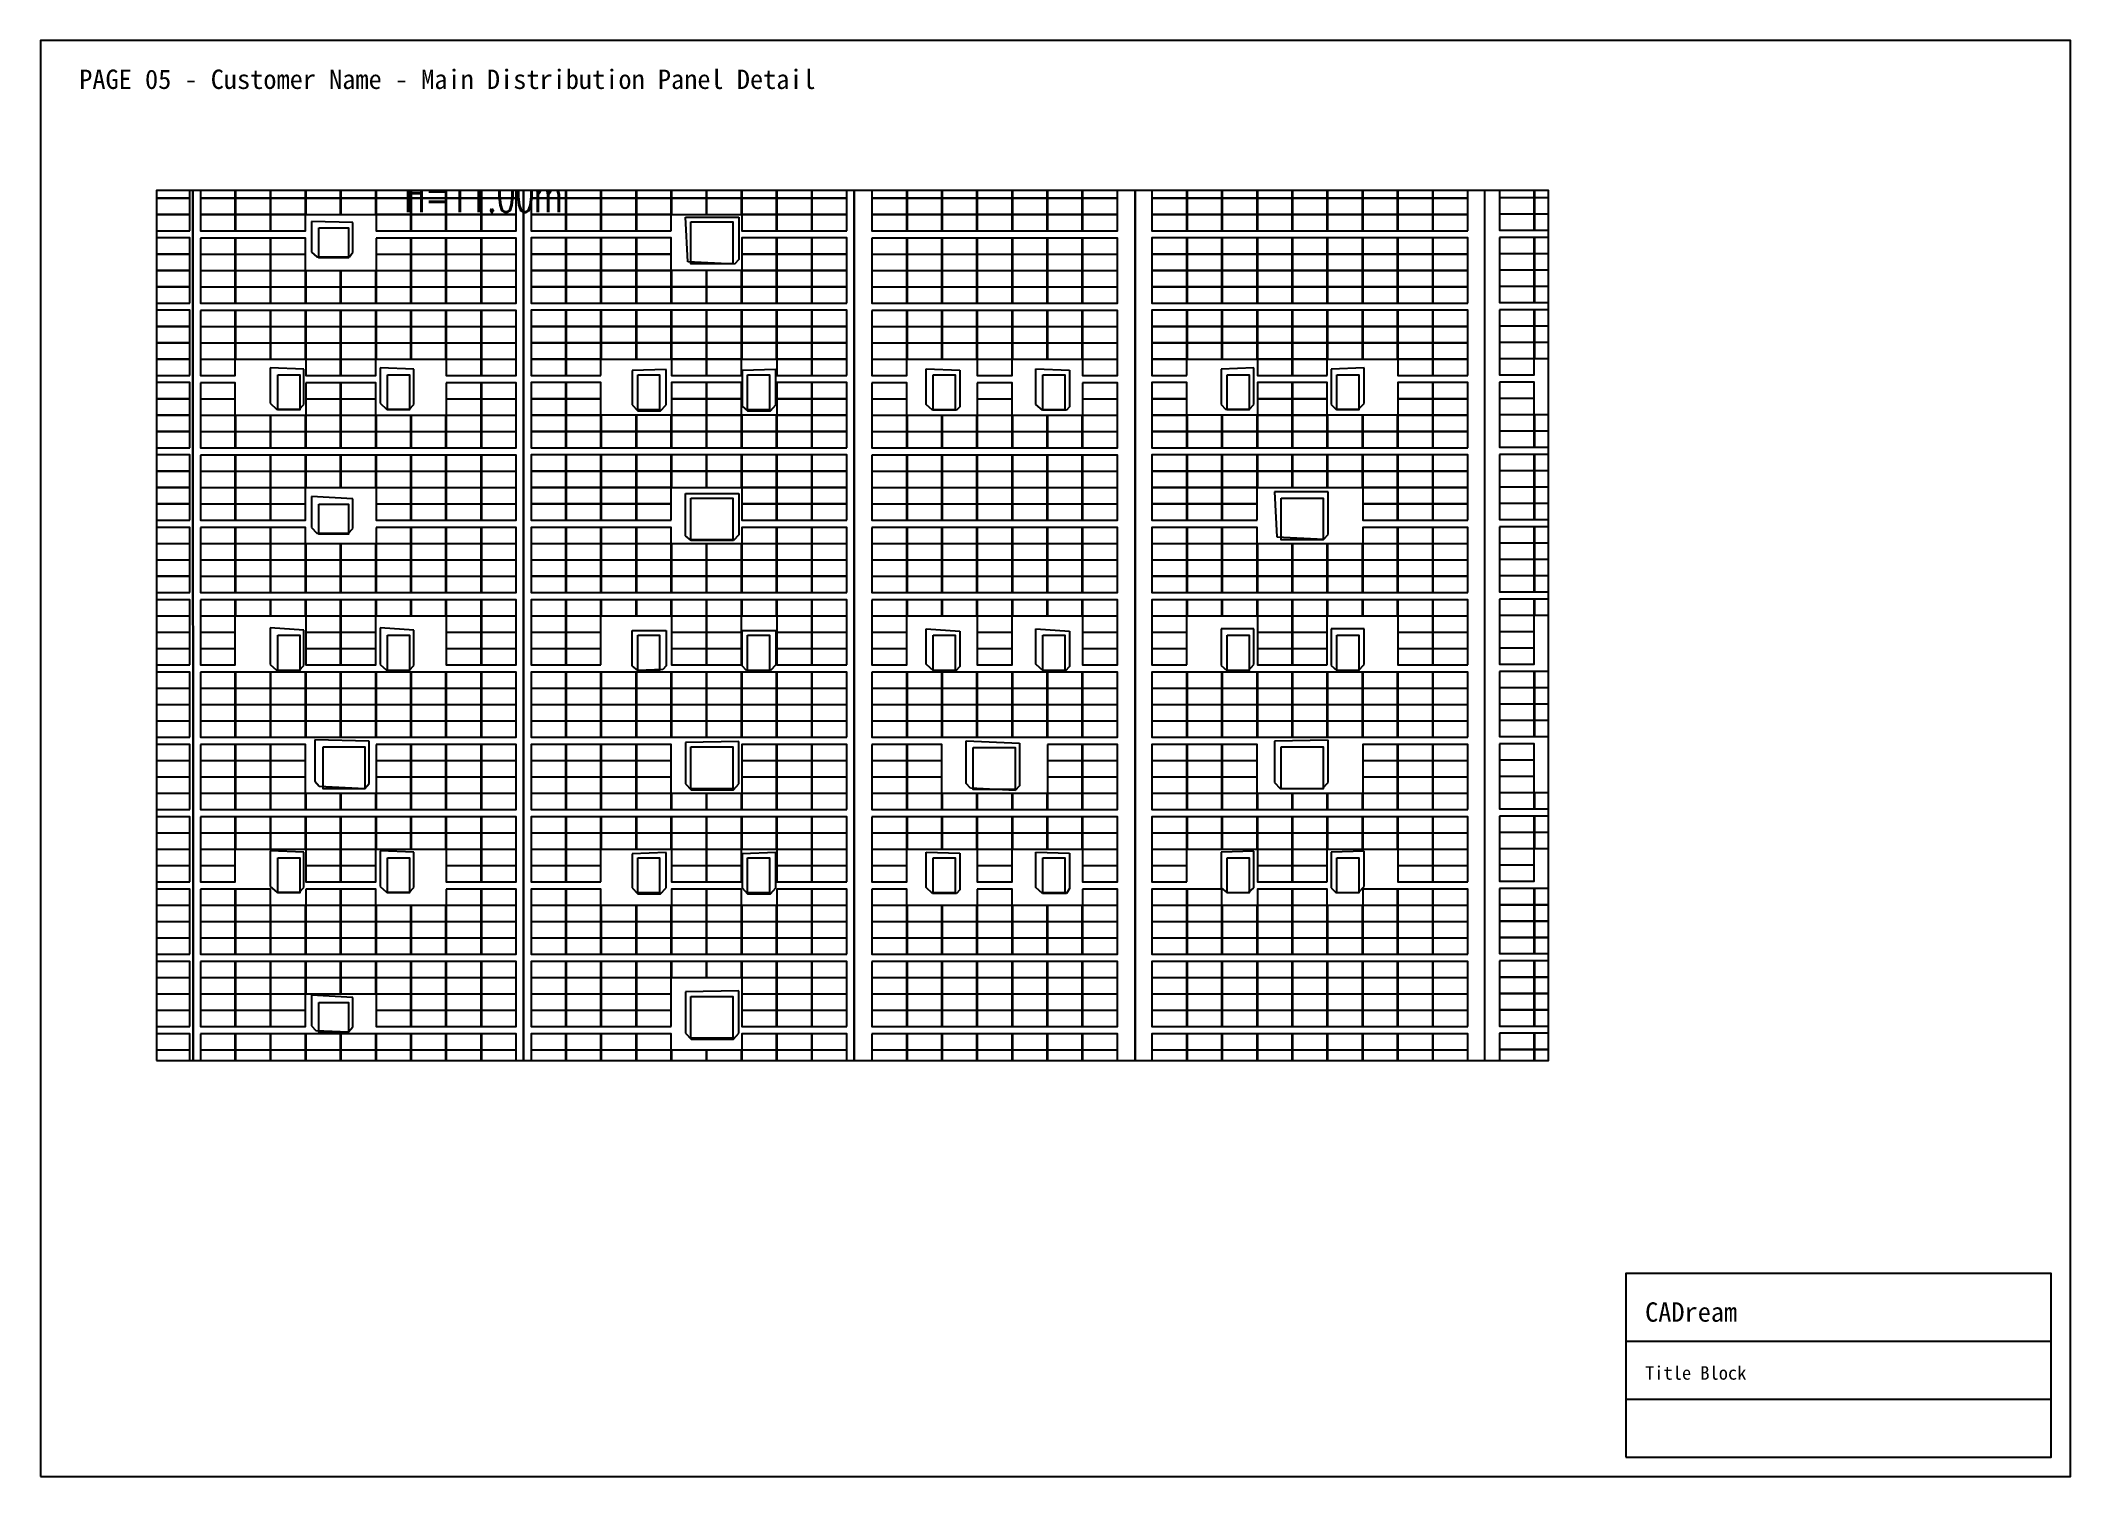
# Paper-space layout 'Layout1' of a CAD drawing. Header units: metres, sheet in millimetres. Extents: x 0 to 420, y 0 to 297.
# The model-space entities are those that its viewports show. They can reach past a viewport. Long polylines and large blocks are cut down to what shows.
import ezdxf

# ---------------------------------------------------------------- set-up
doc = ezdxf.new("R2010")
doc.units = ezdxf.units.M
doc.linetypes.add('DASHED', pattern=[1.524, 1.27, -0.254])
doc.linetypes.add('HIDDEN', pattern=[0.375, 0.25, -0.125])
for name, color, linetype in [('-文字', 7, 'Continuous'), ('SHEET_BORDER', 8, 'Continuous'), ('SHEET_TEXT', 5, 'Continuous'), ('SHEET_TITLEBLOCK', 7, 'Continuous'), ('SHEET_VIEWPORT_FRAME', 6, 'Continuous'), ('屋脊线', 7, 'ByLayer'), ('组件', 7, 'ByLayer'), ('阴影', 8, 'DASHED'), ('障碍物', 7, 'ByLayer')]:
    doc.layers.add(name, color=color, linetype=linetype)
doc.layers.add('X消防车道', color=6, linetype='HIDDEN', lineweight=18)
doc.styles.add('_HZTXT', font='simplex.shx', dxfattribs={"width": 0.8, "bigfont": 'hztxt.shx'})

psp = doc.layouts.get("Layout1")

# ---------------------------------------------------------------- texts
at = {"layer": 'SHEET_TEXT'}
psp.add_text('PAGE 05 - Customer Name - Main Distribution Panel Detail', height=4, dxfattribs=at).set_placement((8, 287))

msp = doc.modelspace()

# ---------------------------------------------------------------- texts
at = {"layer": '-文字', "linetype": 'Continuous', "style": '_HZTXT', "width": 0.6}
msp.add_text('H=11.00m', height=2500, rotation=359.99994, dxfattribs=at).set_placement((-8944, -1396, 10100))
at = {"flags": 1}
for tag, s in [('offset-x', '20'), ('offset-y', '500'), ('offset-x', '20'), ('offset-y', '500'), ('offset-x', '20'), ('offset-y', '500'), ('offset-x', '20'), ('offset-y', '500'), ('offset-x', '20'), ('offset-y', '500'), ('offset-x', '20'), ('offset-y', '500'), ('offset-x', '20'), ('offset-y', '500'), ('offset-x', '20'), ('offset-y', '500'), ('offset-x', '2000'), ('offset-y', '600'), ('mode', 'hybrid'), ('mode', 'hybrid'), ('mode', 'hybrid'), ('mode', 'hybrid'), ('mode', 'hybrid'), ('mode', 'hybrid'), ('mode', 'hybrid'), ('mode', 'hybrid'), ('mode', 'hybrid'), ('tilt', '2.91'), ('azimuth', '270'), ('align', 'center'), ('array-mode', 'array'), ('panel-x', '109.60000000000001'), ('panel-y', '238.4'), ('panel-per-row', '4'), ('bracket-type', 'guideRail'), ('bracket-value', '100'), ('tilt', '2.87'), ('azimuth', '90'), ('align', 'center'), ('array-mode', 'array'), ('panel-x', '109.60000000000001'), ('panel-y', '238.4'), ('panel-per-row', '4'), ('bracket-type', 'guideRail'), ('bracket-value', '100'), ('tilt', '3.58'), ('azimuth', '270'), ('align', 'center'), ('array-mode', 'array'), ('panel-x', '109.60000000000001'), ('panel-y', '238.4'), ('panel-per-row', '4'), ('bracket-type', 'guideRail'), ('bracket-value', '100'), ('tilt', '3.04'), ('azimuth', '90'), ('align', 'center'), ('array-mode', 'array'), ('panel-x', '109.60000000000001'), ('panel-y', '238.4'), ('panel-per-row', '4'), ('bracket-type', 'guideRail'), ('bracket-value', '100'), ('tilt', '3.04'), ('azimuth', '270'), ('align', 'center'), ('array-mode', 'array'), ('panel-x', '109.60000000000001'), ('panel-y', '238.4'), ('panel-per-row', '4'), ('bracket-type', 'guideRail'), ('bracket-value', '100'), ('tilt', '3.12'), ('azimuth', '90'), ('align', 'center'), ('array-mode', 'array'), ('panel-x', '109.60000000000001'), ('panel-y', '238.4'), ('panel-per-row', '4'), ('bracket-type', 'guideRail'), ('bracket-value', '100'), ('tilt', '3.58'), ('azimuth', '270'), ('align', 'center'), ('array-mode', 'array'), ('panel-x', '109.60000000000001'), ('panel-y', '238.4'), ('panel-per-row', '4'), ('bracket-type', 'guideRail'), ('bracket-value', '100'), ('tilt', '2.87'), ('azimuth', '90'), ('align', 'center'), ('array-mode', 'array'), ('panel-x', '109.60000000000001'), ('panel-y', '238.4'), ('panel-per-row', '4'), ('bracket-type', 'guideRail'), ('bracket-value', '100'), ('tilt', '20'), ('azimuth', '180'), ('align', 'center'), ('array-mode', 'array'), ('panel-x', '109.60000000000001'), ('panel-y', '238.4'), ('panel-per-row', '9'), ('bracket-type', 'solidBracket'), ('bracket-value', '500'), ('row-per-array', '1'), ('row-per-array', '1'), ('row-per-array', '1'), ('row-per-array', '1'), ('row-per-array', '1'), ('row-per-array', '1'), ('row-per-array', '1'), ('row-per-array', '1'), ('row-per-array', '2')]:
    msp.add_attdef(tag, (0, 0), s, height=25, dxfattribs=at)

# ---------------------------------------------------------------- blocks, each defined once
blk = doc.blocks.new('CADREAM_TITLEBLOCK_V1')
at = {"layer": 'SHEET_TITLEBLOCK'}
for p, q in [((0, 24), (88, 24)), ((0, 12), (88, 12))]:
    blk.add_line(p, q, dxfattribs=at)
blk.add_lwpolyline([(0, 0), (88, 0), (88, 38), (0, 38)], close=True, dxfattribs=at)
for s, height, p in [('CADream', 4, (4, 28)), ('Title Block', 2.8, (4, 16))]:
    blk.add_text(s, height=height, dxfattribs=at).set_placement(p)
blk = doc.blocks.new('*U6')
at = {"layer": '屋脊线', "color": 30}
for p, q in [((-23396, -129651, 8900), (-23400, 145849, 8900)), ((-796, -129651, 10100), (-800, 145849, 10100)), ((21804, -129651, 8900), (21800, 145849, 8900)), ((41004, -129651, 10100), (41000, 145849, 10100)), ((64900, -93851, 8900), (64900, 145849, 8900))]:
    blk.add_line(p, q, dxfattribs=at)
at = {"flags": 1}
for tag in ['unit_id', 'unit_name']:
    blk.add_attdef(tag, (0, 0), '', height=2.5, dxfattribs=at)
blk = doc.blocks.new('*U192')
at = {"layer": '障碍物', "color": 1}
blk.add_polyline3d([(-17600, -12501, 10), (-16100, -12501, 10), (-16100, -14901, 10), (-17600, -14901, 10)], close=True, dxfattribs=at)
at = {"flags": 1}
for tag in ['height', 'shape']:
    blk.add_attdef(tag, (0, 0), '', height=2.5, dxfattribs=at)
blk = doc.blocks.new('*U193')
at = {"layer": '障碍物', "color": 1}
blk.add_polyline3d([(-10100, -12501, 10), (-8600, -12501, 10), (-8600, -14901, 10), (-10100, -14901, 10)], close=True, dxfattribs=at)
at = {"flags": 1}
for tag in ['height', 'shape']:
    blk.add_attdef(tag, (0, 0), '', height=2.5, dxfattribs=at)
blk = doc.blocks.new('*U194')
at = {"layer": '障碍物', "color": 1}
blk.add_polyline3d([(7000, -12501, 10), (8500, -12501, 10), (8500, -14901, 10), (7000, -14901, 10)], close=True, dxfattribs=at)
at = {"flags": 1}
for tag in ['height', 'shape']:
    blk.add_attdef(tag, (0, 0), '', height=2.5, dxfattribs=at)
blk = doc.blocks.new('*U195')
at = {"layer": '障碍物', "color": 1}
blk.add_polyline3d([(14500, -12501, 10), (16000, -12501, 10), (16000, -14901, 10), (14500, -14901, 10)], close=True, dxfattribs=at)
at = {"flags": 1}
for tag in ['height', 'shape']:
    blk.add_attdef(tag, (0, 0), '', height=2.5, dxfattribs=at)
blk = doc.blocks.new('*U196')
at = {"layer": '障碍物', "color": 1}
blk.add_polyline3d([(-17600, -30301, 10), (-16100, -30301, 10), (-16100, -32701, 10), (-17600, -32701, 10)], close=True, dxfattribs=at)
at = {"flags": 1}
for tag in ['height', 'shape']:
    blk.add_attdef(tag, (0, 0), '', height=2.5, dxfattribs=at)
blk = doc.blocks.new('*U197')
at = {"layer": '障碍物', "color": 1}
blk.add_polyline3d([(-10100, -30301, 10), (-8600, -30301, 10), (-8600, -32701, 10), (-10100, -32701, 10)], close=True, dxfattribs=at)
at = {"flags": 1}
for tag in ['height', 'shape']:
    blk.add_attdef(tag, (0, 0), '', height=2.5, dxfattribs=at)
blk = doc.blocks.new('*U198')
at = {"layer": '障碍物', "color": 1}
blk.add_polyline3d([(7000, -30301, 10), (8500, -30301, 10), (8500, -32701, 10), (7000, -32701, 10)], close=True, dxfattribs=at)
at = {"flags": 1}
for tag in ['height', 'shape']:
    blk.add_attdef(tag, (0, 0), '', height=2.5, dxfattribs=at)
blk = doc.blocks.new('*U199')
at = {"layer": '障碍物', "color": 1}
blk.add_polyline3d([(14500, -30301, 10), (16000, -30301, 10), (16000, -32701, 10), (14500, -32701, 10)], close=True, dxfattribs=at)
at = {"flags": 1}
for tag in ['height', 'shape']:
    blk.add_attdef(tag, (0, 0), '', height=2.5, dxfattribs=at)
blk = doc.blocks.new('*U200')
at = {"layer": '障碍物', "color": 1}
blk.add_polyline3d([(-17600, -45501, 10), (-16100, -45501, 10), (-16100, -47901, 10), (-17600, -47901, 10)], close=True, dxfattribs=at)
at = {"flags": 1}
for tag in ['height', 'shape']:
    blk.add_attdef(tag, (0, 0), '', height=2.5, dxfattribs=at)
blk = doc.blocks.new('*U201')
at = {"layer": '障碍物', "color": 1}
blk.add_polyline3d([(-10100, -45501, 10), (-8600, -45501, 10), (-8600, -47901, 10), (-10100, -47901, 10)], close=True, dxfattribs=at)
at = {"flags": 1}
for tag in ['height', 'shape']:
    blk.add_attdef(tag, (0, 0), '', height=2.5, dxfattribs=at)
blk = doc.blocks.new('*U202')
at = {"layer": '障碍物', "color": 1}
blk.add_polyline3d([(7000, -45501, 10), (8500, -45501, 10), (8500, -47901, 10), (7000, -47901, 10)], close=True, dxfattribs=at)
at = {"flags": 1}
for tag in ['height', 'shape']:
    blk.add_attdef(tag, (0, 0), '', height=2.5, dxfattribs=at)
blk = doc.blocks.new('*U203')
at = {"layer": '障碍物', "color": 1}
blk.add_polyline3d([(14500, -45501, 10), (16000, -45501, 10), (16000, -47901, 10), (14500, -47901, 10)], close=True, dxfattribs=at)
at = {"flags": 1}
for tag in ['height', 'shape']:
    blk.add_attdef(tag, (0, 0), '', height=2.5, dxfattribs=at)
blk = doc.blocks.new('*U224')
at = {"layer": '障碍物', "color": 1}
blk.add_polyline3d([(-14801, -2470, 10), (-12758, -2470, 10), (-12758, -4513, 10), (-14801, -4513, 10)], close=True, dxfattribs=at)
at = {"flags": 1}
for tag in ['height', 'shape']:
    blk.add_attdef(tag, (0, 0), '', height=2.5, dxfattribs=at)
blk = doc.blocks.new('*U225')
at = {"layer": '障碍物', "color": 1}
blk.add_polyline3d([(-14801, -21340, 10), (-12758, -21340, 10), (-12758, -23383, 10), (-14801, -23383, 10)], close=True, dxfattribs=at)
at = {"flags": 1}
for tag in ['height', 'shape']:
    blk.add_attdef(tag, (0, 0), '', height=2.5, dxfattribs=at)
blk = doc.blocks.new('*U226')
at = {"layer": '障碍物', "color": 1}
blk.add_polyline3d([(-14510, -37931, 10), (-11650, -37931, 10), (-11650, -40792, 10), (-14510, -40792, 10)], close=True, dxfattribs=at)
at = {"flags": 1}
for tag in ['height', 'shape']:
    blk.add_attdef(tag, (0, 0), '', height=2.5, dxfattribs=at)
blk = doc.blocks.new('*U227')
at = {"layer": '障碍物', "color": 1}
blk.add_polyline3d([(-14801, -55390, 10), (-12758, -55390, 10), (-12758, -57433, 10), (-14801, -57433, 10)], close=True, dxfattribs=at)
at = {"flags": 1}
for tag in ['height', 'shape']:
    blk.add_attdef(tag, (0, 0), '', height=2.5, dxfattribs=at)
blk = doc.blocks.new('*U237')
at = {"layer": '障碍物', "color": 1}
blk.add_polyline3d([(10640, -2058, 10), (13500, -2058, 10), (13500, -4919, 10), (10640, -4919, 10)], close=True, dxfattribs=at)
at = {"flags": 1}
for tag in ['height', 'shape']:
    blk.add_attdef(tag, (0, 0), '', height=2.5, dxfattribs=at)
blk = doc.blocks.new('*U238')
at = {"layer": '障碍物', "color": 1}
blk.add_polyline3d([(10640, -20928, 10), (13500, -20928, 10), (13500, -23789, 10), (10640, -23789, 10)], close=True, dxfattribs=at)
at = {"flags": 1}
for tag in ['height', 'shape']:
    blk.add_attdef(tag, (0, 0), '', height=2.5, dxfattribs=at)
blk = doc.blocks.new('*U239')
at = {"layer": '障碍物', "color": 1}
blk.add_polyline3d([(10640, -37928, 10), (13500, -37928, 10), (13500, -40789, 10), (10640, -40789, 10)], close=True, dxfattribs=at)
at = {"flags": 1}
for tag in ['height', 'shape']:
    blk.add_attdef(tag, (0, 0), '', height=2.5, dxfattribs=at)
blk = doc.blocks.new('*U240')
at = {"layer": '障碍物', "color": 1}
blk.add_polyline3d([(10640, -54978, 10), (13500, -54978, 10), (13500, -57839, 10), (10640, -57839, 10)], close=True, dxfattribs=at)
at = {"flags": 1}
for tag in ['height', 'shape']:
    blk.add_attdef(tag, (0, 0), '', height=2.5, dxfattribs=at)
blk = doc.blocks.new('*U264')
at = {"layer": '障碍物', "color": 1}
blk.add_polyline3d([(27200, -12501, 10), (28700, -12501, 10), (28700, -14901, 10), (27200, -14901, 10)], close=True, dxfattribs=at)
at = {"flags": 1}
for tag in ['height', 'shape']:
    blk.add_attdef(tag, (0, 0), '', height=2.5, dxfattribs=at)
blk = doc.blocks.new('*U265')
at = {"layer": '障碍物', "color": 1}
blk.add_polyline3d([(34700, -12501, 10), (36200, -12501, 10), (36200, -14901, 10), (34700, -14901, 10)], close=True, dxfattribs=at)
at = {"flags": 1}
for tag in ['height', 'shape']:
    blk.add_attdef(tag, (0, 0), '', height=2.5, dxfattribs=at)
blk = doc.blocks.new('*U266')
at = {"layer": '障碍物', "color": 1}
blk.add_polyline3d([(27200, -30301, 10), (28700, -30301, 10), (28700, -32701, 10), (27200, -32701, 10)], close=True, dxfattribs=at)
at = {"flags": 1}
for tag in ['height', 'shape']:
    blk.add_attdef(tag, (0, 0), '', height=2.5, dxfattribs=at)
blk = doc.blocks.new('*U267')
at = {"layer": '障碍物', "color": 1}
blk.add_polyline3d([(34700, -30301, 10), (36200, -30301, 10), (36200, -32701, 10), (34700, -32701, 10)], close=True, dxfattribs=at)
at = {"flags": 1}
for tag in ['height', 'shape']:
    blk.add_attdef(tag, (0, 0), '', height=2.5, dxfattribs=at)
blk = doc.blocks.new('*U268')
at = {"layer": '障碍物', "color": 1}
blk.add_polyline3d([(27200, -45501, 10), (28700, -45501, 10), (28700, -47901, 10), (27200, -47901, 10)], close=True, dxfattribs=at)
at = {"flags": 1}
for tag in ['height', 'shape']:
    blk.add_attdef(tag, (0, 0), '', height=2.5, dxfattribs=at)
blk = doc.blocks.new('*U269')
at = {"layer": '障碍物', "color": 1}
blk.add_polyline3d([(34700, -45501, 10), (36200, -45501, 10), (36200, -47901, 10), (34700, -47901, 10)], close=True, dxfattribs=at)
at = {"flags": 1}
for tag in ['height', 'shape']:
    blk.add_attdef(tag, (0, 0), '', height=2.5, dxfattribs=at)
blk = doc.blocks.new('*U284')
at = {"layer": '障碍物', "color": 1}
blk.add_polyline3d([(29939, -37981, 10), (32800, -37981, 10), (32800, -40842, 10), (29939, -40842, 10)], close=True, dxfattribs=at)
at = {"flags": 1}
for tag in ['height', 'shape']:
    blk.add_attdef(tag, (0, 0), '', height=2.5, dxfattribs=at)
blk = doc.blocks.new('*U302')
at = {"layer": '障碍物', "color": 1}
blk.add_polyline3d([(47300, -12501, 10), (48800, -12501, 10), (48800, -14901, 10), (47300, -14901, 10)], close=True, dxfattribs=at)
at = {"flags": 1}
for tag in ['height', 'shape']:
    blk.add_attdef(tag, (0, 0), '', height=2.5, dxfattribs=at)
blk = doc.blocks.new('*U303')
at = {"layer": '障碍物', "color": 1}
blk.add_polyline3d([(54800, -12501, 10), (56300, -12501, 10), (56300, -14901, 10), (54800, -14901, 10)], close=True, dxfattribs=at)
at = {"flags": 1}
for tag in ['height', 'shape']:
    blk.add_attdef(tag, (0, 0), '', height=2.5, dxfattribs=at)
blk = doc.blocks.new('*U306')
at = {"layer": '障碍物', "color": 1}
blk.add_polyline3d([(47300, -30301, 10), (48800, -30301, 10), (48800, -32701, 10), (47300, -32701, 10)], close=True, dxfattribs=at)
at = {"flags": 1}
for tag in ['height', 'shape']:
    blk.add_attdef(tag, (0, 0), '', height=2.5, dxfattribs=at)
blk = doc.blocks.new('*U307')
at = {"layer": '障碍物', "color": 1}
blk.add_polyline3d([(54800, -30301, 10), (56300, -30301, 10), (56300, -32701, 10), (54800, -32701, 10)], close=True, dxfattribs=at)
at = {"flags": 1}
for tag in ['height', 'shape']:
    blk.add_attdef(tag, (0, 0), '', height=2.5, dxfattribs=at)
blk = doc.blocks.new('*U310')
at = {"layer": '障碍物', "color": 1}
blk.add_polyline3d([(47300, -45501, 10), (48800, -45501, 10), (48800, -47901, 10), (47300, -47901, 10)], close=True, dxfattribs=at)
at = {"flags": 1}
for tag in ['height', 'shape']:
    blk.add_attdef(tag, (0, 0), '', height=2.5, dxfattribs=at)
blk = doc.blocks.new('*U311')
at = {"layer": '障碍物', "color": 1}
blk.add_polyline3d([(54800, -45501, 10), (56300, -45501, 10), (56300, -47901, 10), (54800, -47901, 10)], close=True, dxfattribs=at)
at = {"flags": 1}
for tag in ['height', 'shape']:
    blk.add_attdef(tag, (0, 0), '', height=2.5, dxfattribs=at)
blk = doc.blocks.new('*U329')
at = {"layer": '障碍物', "color": 1}
blk.add_polyline3d([(50990, -20931, 10), (53850, -20931, 10), (53850, -23792, 10), (50990, -23792, 10)], close=True, dxfattribs=at)
at = {"flags": 1}
for tag in ['height', 'shape']:
    blk.add_attdef(tag, (0, 0), '', height=2.5, dxfattribs=at)
blk = doc.blocks.new('*U330')
at = {"layer": '障碍物', "color": 1}
blk.add_polyline3d([(50990, -37931, 10), (53850, -37931, 10), (53850, -40792, 10), (50990, -40792, 10)], close=True, dxfattribs=at)
at = {"flags": 1}
for tag in ['height', 'shape']:
    blk.add_attdef(tag, (0, 0), '', height=2.5, dxfattribs=at)
blk = doc.blocks.new('*U21')
at = {"layer": '组件', "color": 0}
blk.add_polyline3d([(0, 0, 0), (0, -110, 0), (238, -110, 12), (238, 0, 12)], close=True, dxfattribs=at)
at = {"flags": 1}
for tag in ['silicon-material', 'panel-length', 'panel-width', 'panel-height', 'mounting-hole-spacing1', 'mounting-hole-spacing2', 'userid', 'module-material', 'theme', 'name', 'vmpo', 'voco', 'pmax', 'company-name', 'note', 'id', 'impo', 'isco']:
    blk.add_attdef(tag, (0, 0), '', height=2.5, dxfattribs=at)
blk = doc.blocks.new('*U19')
at = {"layer": '组件', "color": 0}
blk.add_polyline3d([(0, 0, 0), (0, 110, 0), (-238, 110, 12), (-238, 0, 12)], close=True, dxfattribs=at)
at = {"flags": 1}
for tag in ['silicon-material', 'panel-length', 'panel-width', 'panel-height', 'mounting-hole-spacing1', 'mounting-hole-spacing2', 'userid', 'module-material', 'theme', 'name', 'vmpo', 'voco', 'pmax', 'company-name', 'note', 'id', 'impo', 'isco']:
    blk.add_attdef(tag, (0, 0), '', height=2.5, dxfattribs=at)
blk = doc.blocks.new('*U17')
at = {"layer": '组件', "color": 0}
blk.add_polyline3d([(0, 0, 0), (0, -110, 0), (238, -110, 15), (238, 0, 15)], close=True, dxfattribs=at)
at = {"flags": 1}
for tag in ['silicon-material', 'panel-length', 'panel-width', 'panel-height', 'mounting-hole-spacing1', 'mounting-hole-spacing2', 'userid', 'module-material', 'theme', 'name', 'vmpo', 'voco', 'pmax', 'company-name', 'note', 'id', 'impo', 'isco']:
    blk.add_attdef(tag, (0, 0), '', height=2.5, dxfattribs=at)
blk = doc.blocks.new('*U15')
at = {"layer": '组件', "color": 0}
blk.add_polyline3d([(0, 0, 0), (0, 110, 0), (-238, 110, 13), (-238, 0, 13)], close=True, dxfattribs=at)
at = {"flags": 1}
for tag in ['silicon-material', 'panel-length', 'panel-width', 'panel-height', 'mounting-hole-spacing1', 'mounting-hole-spacing2', 'userid', 'module-material', 'theme', 'name', 'vmpo', 'voco', 'pmax', 'company-name', 'note', 'id', 'impo', 'isco']:
    blk.add_attdef(tag, (0, 0), '', height=2.5, dxfattribs=at)
blk = doc.blocks.new('*U13')
at = {"layer": '组件', "color": 0}
blk.add_polyline3d([(0, 0, 0), (0, -110, 0), (238, -110, 13), (238, 0, 13)], close=True, dxfattribs=at)
at = {"flags": 1}
for tag in ['silicon-material', 'panel-length', 'panel-width', 'panel-height', 'mounting-hole-spacing1', 'mounting-hole-spacing2', 'userid', 'module-material', 'theme', 'name', 'vmpo', 'voco', 'pmax', 'company-name', 'note', 'id', 'impo', 'isco']:
    blk.add_attdef(tag, (0, 0), '', height=2.5, dxfattribs=at)
blk = doc.blocks.new('*U11')
at = {"layer": '组件', "color": 0}
blk.add_polyline3d([(0, 0, 0), (0, 110, 0), (-238, 110, 13), (-238, 0, 13)], close=True, dxfattribs=at)
at = {"flags": 1}
for tag in ['silicon-material', 'panel-length', 'panel-width', 'panel-height', 'mounting-hole-spacing1', 'mounting-hole-spacing2', 'userid', 'module-material', 'theme', 'name', 'vmpo', 'voco', 'pmax', 'company-name', 'note', 'id', 'impo', 'isco']:
    blk.add_attdef(tag, (0, 0), '', height=2.5, dxfattribs=at)

# ---------------------------------------------------------------- hatches: boundary and pattern name
at = {"layer": 'X消防车道'}
h = msp.add_hatch(dxfattribs=at)
h.set_pattern_fill('DOTS', color=8, scale=1000, angle=-31.48784)
h.set_pattern_definition([(328.51216202, (-1970228605.7, -2547630934.4), (1506.0502845, 939.1527315), [0, -1587.5])])
h.paths.add_polyline_path([(-93210, -143670, 0.3886963), (-80261, -155529), (-29868, -155529, 0.0729934), (-27282, -155149), (-24813, -154408, -0.0729934), (-22226, -154029), (83400, -154029, -0.4142154), (92400, -163029), (92400, -173022), (96400, -173176), (96400, -163029, 0.4142203), (83400, -150029), (-22813, -150029, 0.0729934), (-25400, -150408), (-27869, -151149, -0.0729934), (-30455, -151529), (-80261, -151529, -0.3886977), (-89226, -143319), (-114667, 145381, -0.4401983), (-105702, 155171), (86000, 155171, -0.414211), (95000, 146171, -0.1414481), (97000, 153099, 0.2576704), (86000, 159171), (-105702, 159171, 0.4401961), (-118651, 145030)])

# ---------------------------------------------------------------- linework, layer by layer
at = {"layer": '屋脊线', "color": 30, "elevation": 8900}
for points in [[(-23400, 145849), (-23396, -129651)], [(21800, 145849), (21804, -129651)], [(64900, -93851), (64900, 145849)]]:
    msp.add_lwpolyline(points, dxfattribs=at)
at = {"layer": '屋脊线', "color": 2, "elevation": 10100}
for points in [[(-800, 145849), (-796, -129651)], [(41000, 145849), (41004, -129651)]]:
    msp.add_lwpolyline(points, dxfattribs=at)
at = {"layer": '阴影', "linetype": 'DASHED'}
for points in [[(-12473, -4120, 9481), (-12473, -2102, 9481), (-15299, -2021, 9331), (-15299, -4120, 9331), (-14927, -4443, 9351), (-12696, -4443, 9469), (-12473, -4120, 9481)], [(10275, -1720, 9513), (13919, -1720, 9320), (13919, -4626, 9320), (13622, -4949, 9335), (10424, -4788, 9505), (10275, -1720, 9513)], [(-15819, -14532, 9303), (-15820, -12111, 9303), (-18125, -12030, 9181), (-18125, -14452, 9181), (-17679, -14855, 9205), (-16117, -14855, 9288), (-15819, -14532, 9303)], [(-8308, -14532, 9702), (-8308, -12111, 9702), (-10614, -12030, 9580), (-10613, -14452, 9580), (-10167, -14855, 9603), (-8605, -14855, 9686), (-8308, -14532, 9702)], [(6631, -12214, 9707), (6631, -14555, 9707), (7003, -14958, 9687), (8565, -14958, 9604), (8936, -14555, 9584), (8936, -12133, 9584), (6631, -12214, 9707)], [(14142, -12214, 9308), (14142, -14635, 9308), (14514, -14958, 9288), (16076, -14958, 9205), (16448, -14555, 9185), (16448, -12133, 9185), (14142, -12214, 9308)], [(26712, -12100, 9208), (29017, -12180, 9352), (29017, -14683, 9352), (28794, -14925, 9338), (27158, -14925, 9236), (26712, -14521, 9208), (26712, -12100, 9208)], [(34223, -12099, 9677), (36528, -12180, 9821), (36528, -14682, 9821), (36305, -14925, 9807), (34669, -14925, 9705), (34223, -14521, 9677), (34223, -12099, 9677)], [(49127, -14537, 9693), (49127, -12035, 9693), (46892, -12116, 9805), (46892, -14537, 9805), (47190, -14860, 9790), (48829, -14860, 9708), (49127, -14537, 9693)], [(56651, -14456, 9315), (56651, -12035, 9315), (54416, -12116, 9427), (54416, -14537, 9427), (54714, -14860, 9412), (56279, -14860, 9334), (56651, -14456, 9315)], [(10275, -20609, 9513), (13919, -20609, 9320), (13919, -23434, 9320), (13548, -23837, 9339), (10647, -23837, 9493), (10275, -23514, 9513), (10275, -20609, 9513)], [(54193, -23416, 9439), (54193, -20510, 9439), (50542, -20510, 9622), (50691, -23578, 9614), (53895, -23739, 9454), (54193, -23416, 9439)], [(-12473, -23008, 9481), (-12473, -20990, 9481), (-15299, -20829, 9331), (-15299, -22927, 9331), (-14927, -23331, 9351), (-12770, -23331, 9465), (-12473, -23008, 9481)], [(-15819, -32371, 9303), (-15819, -29950, 9303), (-18125, -29788, 9181), (-18125, -32291, 9181), (-17679, -32694, 9205), (-16117, -32694, 9288), (-15819, -32371, 9303)], [(-8308, -32371, 9702), (-8308, -29950, 9702), (-10613, -29788, 9580), (-10613, -32291, 9580), (-10167, -32694, 9603), (-8605, -32694, 9686), (-8308, -32371, 9702)], [(6631, -29972, 9707), (8937, -29972, 9584), (8937, -32394, 9584), (8714, -32636, 9596), (7003, -32717, 9687), (6631, -32394, 9707), (6631, -29972, 9707)], [(14143, -29972, 9308), (16448, -29972, 9185), (16448, -32313, 9185), (16076, -32716, 9205), (14440, -32716, 9292), (14143, -32394, 9308), (14143, -29972, 9308)], [(26712, -29858, 9208), (29017, -30019, 9352), (29017, -32441, 9352), (28720, -32764, 9333), (27233, -32764, 9240), (26712, -32279, 9208), (26712, -29858, 9208)], [(34223, -29858, 9677), (36529, -30019, 9821), (36529, -32441, 9821), (36231, -32763, 9803), (34744, -32763, 9710), (34223, -32279, 9677), (34223, -29858, 9677)], [(49127, -32295, 9693), (49127, -29874, 9693), (46892, -29874, 9805), (46892, -32376, 9805), (47264, -32699, 9787), (48754, -32699, 9712), (49127, -32295, 9693)], [(56651, -32295, 9315), (56651, -29874, 9315), (54416, -29874, 9427), (54416, -32376, 9427), (54789, -32699, 9409), (56279, -32699, 9334), (56651, -32295, 9315)], [(-11357, -40443, 9540), (-11357, -37537, 9540), (-15075, -37457, 9343), (-15075, -40282, 9343), (-14778, -40605, 9359), (-11654, -40766, 9525), (-11357, -40443, 9540)], [(54193, -40367, 9439), (54193, -37461, 9439), (50542, -37542, 9622), (50542, -40367, 9622), (50915, -40771, 9603), (53820, -40771, 9457), (54193, -40367, 9439)], [(10275, -37640, 9513), (10276, -40466, 9513), (10647, -40869, 9493), (13548, -40869, 9339), (13920, -40465, 9320), (13920, -37560, 9320), (10275, -37640, 9513)], [(29464, -37526, 9380), (33108, -37687, 9608), (33108, -40593, 9608), (32810, -40916, 9589), (29761, -40755, 9398), (29464, -40432, 9380), (29464, -37526, 9380)], [(-15819, -47547, 9303), (-15819, -45125, 9303), (-18125, -45044, 9181), (-18125, -47466, 9181), (-17678, -47869, 9205), (-16116, -47869, 9288), (-15819, -47547, 9303)], [(-8307, -47546, 9702), (-8307, -45125, 9702), (-10613, -45044, 9580), (-10613, -47466, 9580), (-10167, -47869, 9603), (-8605, -47869, 9686), (-8307, -47546, 9702)], [(6631, -45228, 9707), (6631, -47569, 9707), (7003, -47972, 9687), (8565, -47972, 9604), (8937, -47569, 9584), (8937, -45147, 9584), (6631, -45228, 9707)], [(14143, -45228, 9308), (14143, -47569, 9308), (14515, -47972, 9288), (16077, -47972, 9205), (16448, -47569, 9185), (16448, -45147, 9185), (14143, -45228, 9308)], [(26712, -45114, 9208), (29018, -45194, 9352), (29018, -47697, 9352), (28795, -47939, 9338), (27158, -47939, 9236), (26712, -47535, 9208), (26712, -45114, 9208)], [(34223, -45114, 9677), (36529, -45194, 9821), (36529, -47616, 9821), (36306, -47939, 9807), (34670, -47939, 9705), (34223, -47535, 9677), (34223, -45114, 9677)], [(49127, -47551, 9693), (49127, -45049, 9693), (46892, -45130, 9805), (46892, -47551, 9805), (47264, -47874, 9787), (48754, -47874, 9712), (49127, -47551, 9693)], [(56651, -47471, 9315), (56651, -45049, 9315), (54416, -45130, 9427), (54416, -47551, 9427), (54714, -47874, 9412), (56279, -47874, 9334), (56651, -47471, 9315)], [(-12472, -57071, 9481), (-12472, -55053, 9481), (-15298, -54892, 9331), (-15298, -56991, 9331), (-15001, -57314, 9347), (-12770, -57394, 9465), (-12472, -57071, 9481)], [(10276, -54672, 9513), (10276, -57497, 9513), (10648, -57901, 9493), (13548, -57901, 9339), (13920, -57497, 9320), (13920, -54591, 9320), (10276, -54672, 9513)]]:
    msp.add_polyline3d(points, close=True, dxfattribs=at)
at = {"layer": '障碍物', "elevation": 10300}
for points in [[(-14801, -2470), (-12758, -2470), (-12758, -4513), (-14801, -4513)], [(10640, -2058), (13500, -2058), (13500, -4919), (10640, -4919)], [(-14801, -21340), (-12758, -21340), (-12758, -23383), (-14801, -23383)], [(10640, -20928), (13500, -20928), (13500, -23789), (10640, -23789)], [(50990, -20931), (53850, -20931), (53850, -23792), (50990, -23792)], [(-14510, -37931), (-11650, -37931), (-11650, -40792), (-14510, -40792)], [(10640, -37928), (13500, -37928), (13500, -40789), (10640, -40789)], [(29939, -37981), (32800, -37981), (32800, -40842), (29939, -40842)], [(50990, -37931), (53850, -37931), (53850, -40792), (50990, -40792)], [(-14801, -55390), (-12758, -55390), (-12758, -57433), (-14801, -57433)], [(10640, -54978), (13500, -54978), (13500, -57839), (10640, -57839)]]:
    msp.add_lwpolyline(points, close=True, dxfattribs=at)
at = {"layer": '障碍物', "color": 4, "elevation": 10300}
for points in [[(-17600, -12501), (-16100, -12501), (-16100, -14901), (-17600, -14901)], [(-10100, -12501), (-8600, -12501), (-8600, -14901), (-10100, -14901)], [(7000, -12501), (8500, -12501), (8500, -14901), (7000, -14901)], [(14500, -12501), (16000, -12501), (16000, -14901), (14500, -14901)], [(27200, -12501), (28700, -12501), (28700, -14901), (27200, -14901)], [(34700, -12501), (36200, -12501), (36200, -14901), (34700, -14901)], [(47300, -12501), (48800, -12501), (48800, -14901), (47300, -14901)], [(54800, -12501), (56300, -12501), (56300, -14901), (54800, -14901)], [(-17600, -30301), (-16100, -30301), (-16100, -32701), (-17600, -32701)], [(-10100, -30301), (-8600, -30301), (-8600, -32701), (-10100, -32701)], [(7000, -30301), (8500, -30301), (8500, -32701), (7000, -32701)], [(14500, -30301), (16000, -30301), (16000, -32701), (14500, -32701)], [(27200, -30301), (28700, -30301), (28700, -32701), (27200, -32701)], [(34700, -30301), (36200, -30301), (36200, -32701), (34700, -32701)], [(47300, -30301), (48800, -30301), (48800, -32701), (47300, -32701)], [(54800, -30301), (56300, -30301), (56300, -32701), (54800, -32701)], [(-17600, -45501), (-16100, -45501), (-16100, -47901), (-17600, -47901)], [(-10100, -45501), (-8600, -45501), (-8600, -47901), (-10100, -47901)], [(7000, -45501), (8500, -45501), (8500, -47901), (7000, -47901)], [(14500, -45501), (16000, -45501), (16000, -47901), (14500, -47901)], [(27200, -45501), (28700, -45501), (28700, -47901), (27200, -47901)], [(34700, -45501), (36200, -45501), (36200, -47901), (34700, -47901)], [(47300, -45501), (48800, -45501), (48800, -47901), (47300, -47901)], [(54800, -45501), (56300, -45501), (56300, -47901), (54800, -47901)]]:
    msp.add_lwpolyline(points, close=True, dxfattribs=at)

# ---------------------------------------------------------------- block references
at = {"layer": '屋脊线'}
msp.add_blockref('*U6', (0, 0), dxfattribs=at)
at = {"layer": '组件', "color": 5, "xscale": 10, "yscale": 10, "zscale": 10}
for name, p in [('*U11', (-26006, -423, 9142)), ('*U11', (-23606, -423, 9011)), ('*U13', (-22890, 673, 9027)), ('*U13', (-20490, 673, 9154)), ('*U13', (-18089, 673, 9282)), ('*U13', (-15689, 673, 9409)), ('*U13', (-13288, 673, 9537)), ('*U13', (-10887, 673, 9664)), ('*U13', (-8487, 673, 9792)), ('*U13', (-6086, 673, 9919)), ('*U13', (-3685, 673, 10047)), ('*U15', (2090, -423, 10047)), ('*U15', (4491, -423, 9919)), ('*U15', (6891, -423, 9792)), ('*U15', (9292, -423, 9664)), ('*U15', (11693, -423, 9537)), ('*U15', (14093, -423, 9409)), ('*U15', (16494, -423, 9282)), ('*U15', (18895, -423, 9154)), ('*U15', (21295, -423, 9027)), ('*U17', (23015, 673, 9076)), ('*U17', (25414, 673, 9226)), ('*U17', (27813, 673, 9376)), ('*U17', (30213, 673, 9526)), ('*U17', (32612, 673, 9676)), ('*U17', (35011, 673, 9826)), ('*U17', (37411, 673, 9976)), ('*U19', (44537, -423, 10023)), ('*U19', (46938, -423, 9902)), ('*U19', (49339, -423, 9782)), ('*U19', (51740, -423, 9661)), ('*U19', (54141, -423, 9541)), ('*U19', (56542, -423, 9420)), ('*U19', (58943, -423, 9299)), ('*U19', (61344, -423, 9179)), ('*U19', (63745, -423, 9058)), ('*U21', (65906, 711, 9051)), ('*U21', (68307, 711, 9173)), ('*U11', (-26006, -1539, 9142)), ('*U11', (-23606, -1539, 9011)), ('*U13', (-22890, -443, 9027)), ('*U13', (-20490, -443, 9154)), ('*U13', (-18089, -443, 9282)), ('*U13', (-15689, -443, 9409)), ('*U13', (-13288, -443, 9537)), ('*U13', (-10887, -443, 9664)), ('*U13', (-8487, -443, 9792)), ('*U13', (-6086, -443, 9919)), ('*U13', (-3685, -443, 10047)), ('*U15', (2090, -1539, 10047)), ('*U15', (4491, -1539, 9919)), ('*U15', (6891, -1539, 9792)), ('*U15', (9292, -1539, 9664)), ('*U15', (11693, -1539, 9537)), ('*U15', (14093, -1539, 9409)), ('*U15', (16494, -1539, 9282)), ('*U15', (18895, -1539, 9154)), ('*U15', (21295, -1539, 9027)), ('*U17', (23015, -443, 9076)), ('*U17', (25414, -443, 9226)), ('*U17', (27813, -443, 9376)), ('*U17', (30213, -443, 9526)), ('*U17', (32612, -443, 9676)), ('*U17', (35011, -443, 9826)), ('*U17', (37411, -443, 9976)), ('*U19', (44537, -1539, 10023)), ('*U19', (46938, -1539, 9902)), ('*U19', (49339, -1539, 9782)), ('*U19', (51740, -1539, 9661)), ('*U19', (54141, -1539, 9541)), ('*U19', (56542, -1539, 9420)), ('*U19', (58943, -1539, 9299)), ('*U19', (61344, -1539, 9179)), ('*U19', (63745, -1539, 9058)), ('*U21', (65906, -405, 9051)), ('*U21', (68307, -405, 9173)), ('*U11', (-26006, -2655, 9142)), ('*U11', (-23606, -2655, 9011)), ('*U13', (-22890, -1559, 9027)), ('*U13', (-20490, -1559, 9154)), ('*U13', (-18089, -1559, 9282)), ('*U13', (-10887, -1559, 9664)), ('*U13', (-8487, -1559, 9792)), ('*U13', (-6086, -1559, 9919)), ('*U13', (-3685, -1559, 10047)), ('*U15', (2090, -2655, 10047)), ('*U15', (4491, -2655, 9919)), ('*U15', (6891, -2655, 9792)), ('*U15', (9292, -2655, 9664)), ('*U15', (16494, -2655, 9282)), ('*U15', (18895, -2655, 9154)), ('*U15', (21295, -2655, 9027)), ('*U17', (23015, -1559, 9076)), ('*U17', (25414, -1559, 9226)), ('*U17', (27813, -1559, 9376)), ('*U17', (30213, -1559, 9526)), ('*U17', (32612, -1559, 9676)), ('*U17', (35011, -1559, 9826)), ('*U17', (37411, -1559, 9976)), ('*U19', (44537, -2655, 10023)), ('*U19', (46938, -2655, 9902)), ('*U19', (49339, -2655, 9782)), ('*U19', (51740, -2655, 9661)), ('*U19', (54141, -2655, 9541)), ('*U19', (56542, -2655, 9420)), ('*U19', (58943, -2655, 9299)), ('*U19', (61344, -2655, 9179)), ('*U19', (63745, -2655, 9058)), ('*U21', (65906, -1521, 9051)), ('*U21', (68307, -1521, 9173)), ('*U11', (-26006, -4251, 9142)), ('*U11', (-23606, -4251, 9011)), ('*U13', (-22890, -3155, 9027)), ('*U13', (-20490, -3155, 9154)), ('*U13', (-18089, -3155, 9282)), ('*U13', (-10887, -3155, 9664)), ('*U13', (-8487, -3155, 9792)), ('*U13', (-6086, -3155, 9919)), ('*U13', (-3685, -3155, 10047)), ('*U15', (2090, -4251, 10047)), ('*U15', (4491, -4251, 9919)), ('*U15', (6891, -4251, 9792)), ('*U15', (9292, -4251, 9664)), ('*U15', (16494, -4251, 9282)), ('*U15', (18895, -4251, 9154)), ('*U15', (21295, -4251, 9027)), ('*U17', (23015, -3155, 9076)), ('*U17', (25414, -3155, 9226)), ('*U17', (27813, -3155, 9376)), ('*U17', (30213, -3155, 9526)), ('*U17', (32612, -3155, 9676)), ('*U17', (35011, -3155, 9826)), ('*U17', (37411, -3155, 9976)), ('*U19', (44537, -4251, 10023)), ('*U19', (46938, -4251, 9902)), ('*U19', (49339, -4251, 9782)), ('*U19', (51740, -4251, 9661)), ('*U19', (54141, -4251, 9541)), ('*U19', (56542, -4251, 9420)), ('*U19', (58943, -4251, 9299)), ('*U19', (61344, -4251, 9179)), ('*U19', (63745, -4251, 9058)), ('*U21', (65906, -3117, 9051)), ('*U21', (68307, -3117, 9173)), ('*U11', (-26006, -5367, 9142)), ('*U11', (-26006, -6483, 9142)), ('*U11', (-23606, -5367, 9011)), ('*U11', (-23606, -6483, 9011)), ('*U13', (-22890, -4271, 9027)), ('*U13', (-22890, -5387, 9027)), ('*U13', (-20490, -4271, 9154)), ('*U13', (-20490, -5387, 9154)), ('*U13', (-18089, -4271, 9282)), ('*U13', (-18089, -5387, 9282)), ('*U13', (-15689, -5387, 9409)), ('*U13', (-13288, -5387, 9537)), ('*U13', (-10887, -4271, 9664)), ('*U13', (-10887, -5387, 9664)), ('*U13', (-8487, -4271, 9792)), ('*U13', (-8487, -5387, 9792)), ('*U13', (-6086, -4271, 9919)), ('*U13', (-6086, -5387, 9919)), ('*U13', (-3685, -4271, 10047)), ('*U13', (-3685, -5387, 10047)), ('*U15', (2090, -5367, 10047)), ('*U15', (2090, -6483, 10047)), ('*U15', (4491, -5367, 9919)), ('*U15', (4491, -6483, 9919)), ('*U15', (6891, -5367, 9792)), ('*U15', (6891, -6483, 9792)), ('*U15', (9292, -5367, 9664)), ('*U15', (9292, -6483, 9664)), ('*U15', (11693, -6483, 9537)), ('*U15', (14093, -6483, 9409)), ('*U15', (16494, -5367, 9282)), ('*U15', (16494, -6483, 9282)), ('*U15', (18895, -5367, 9154)), ('*U15', (18895, -6483, 9154)), ('*U15', (21295, -5367, 9027)), ('*U15', (21295, -6483, 9027)), ('*U17', (23015, -4271, 9076)), ('*U17', (23015, -5387, 9076)), ('*U17', (25414, -4271, 9226)), ('*U17', (25414, -5387, 9226)), ('*U17', (27813, -4271, 9376)), ('*U17', (27813, -5387, 9376)), ('*U17', (30213, -4271, 9526)), ('*U17', (30213, -5387, 9526)), ('*U17', (32612, -4271, 9676)), ('*U17', (32612, -5387, 9676)), ('*U17', (35011, -4271, 9826)), ('*U17', (35011, -5387, 9826)), ('*U17', (37411, -4271, 9976)), ('*U17', (37411, -5387, 9976)), ('*U19', (44537, -5367, 10023)), ('*U19', (44537, -6483, 10023)), ('*U19', (46938, -5367, 9902)), ('*U19', (46938, -6483, 9902)), ('*U19', (49339, -5367, 9782)), ('*U19', (49339, -6483, 9782)), ('*U19', (51740, -5367, 9661)), ('*U19', (51740, -6483, 9661)), ('*U19', (54141, -5367, 9541)), ('*U19', (54141, -6483, 9541)), ('*U19', (56542, -5367, 9420)), ('*U19', (56542, -6483, 9420)), ('*U19', (58943, -5367, 9299)), ('*U19', (58943, -6483, 9299)), ('*U19', (61344, -5367, 9179)), ('*U19', (61344, -6483, 9179)), ('*U19', (63745, -5367, 9058)), ('*U19', (63745, -6483, 9058)), ('*U21', (65906, -4233, 9051)), ('*U21', (65906, -5349, 9051)), ('*U21', (68307, -4233, 9173)), ('*U21', (68307, -5349, 9173)), ('*U11', (-26006, -7599, 9142)), ('*U11', (-23606, -7599, 9011)), ('*U13', (-22890, -6503, 9027)), ('*U13', (-20490, -6503, 9154)), ('*U13', (-18089, -6503, 9282)), ('*U13', (-15689, -6503, 9409)), ('*U13', (-13288, -6503, 9537)), ('*U13', (-10887, -6503, 9664)), ('*U13', (-8487, -6503, 9792)), ('*U13', (-6086, -6503, 9919)), ('*U13', (-3685, -6503, 10047)), ('*U15', (2090, -7599, 10047)), ('*U15', (4491, -7599, 9919)), ('*U15', (6891, -7599, 9792)), ('*U15', (9292, -7599, 9664)), ('*U15', (11693, -7599, 9537)), ('*U15', (14093, -7599, 9409)), ('*U15', (16494, -7599, 9282)), ('*U15', (18895, -7599, 9154)), ('*U15', (21295, -7599, 9027)), ('*U17', (23015, -6503, 9076)), ('*U17', (25414, -6503, 9226)), ('*U17', (27813, -6503, 9376)), ('*U17', (30213, -6503, 9526)), ('*U17', (32612, -6503, 9676)), ('*U17', (35011, -6503, 9826)), ('*U17', (37411, -6503, 9976)), ('*U19', (44537, -7599, 10023)), ('*U19', (46938, -7599, 9902)), ('*U19', (49339, -7599, 9782)), ('*U19', (51740, -7599, 9661)), ('*U19', (54141, -7599, 9541)), ('*U19', (56542, -7599, 9420)), ('*U19', (58943, -7599, 9299)), ('*U19', (61344, -7599, 9179)), ('*U19', (63745, -7599, 9058)), ('*U21', (65906, -6465, 9051)), ('*U21', (68307, -6465, 9173)), ('*U11', (-26006, -9195, 9142)), ('*U11', (-23606, -9195, 9011)), ('*U13', (-22890, -8099, 9027)), ('*U13', (-20490, -8099, 9154)), ('*U13', (-18089, -8099, 9282)), ('*U13', (-15689, -8099, 9409)), ('*U13', (-13288, -8099, 9537)), ('*U13', (-10887, -8099, 9664)), ('*U13', (-8487, -8099, 9792)), ('*U13', (-6086, -8099, 9919)), ('*U13', (-3685, -8099, 10047)), ('*U15', (2090, -9195, 10047)), ('*U15', (4491, -9195, 9919)), ('*U15', (6891, -9195, 9792)), ('*U15', (9292, -9195, 9664)), ('*U15', (11693, -9195, 9537)), ('*U15', (14093, -9195, 9409)), ('*U15', (16494, -9195, 9282)), ('*U15', (18895, -9195, 9154)), ('*U15', (21295, -9195, 9027)), ('*U17', (23015, -8099, 9076)), ('*U17', (25414, -8099, 9226)), ('*U17', (27813, -8099, 9376)), ('*U17', (30213, -8099, 9526)), ('*U17', (32612, -8099, 9676)), ('*U17', (35011, -8099, 9826)), ('*U17', (37411, -8099, 9976)), ('*U19', (44537, -9195, 10023)), ('*U19', (46938, -9195, 9902)), ('*U19', (49339, -9195, 9782)), ('*U19', (51740, -9195, 9661)), ('*U19', (54141, -9195, 9541)), ('*U19', (56542, -9195, 9420)), ('*U19', (58943, -9195, 9299)), ('*U19', (61344, -9195, 9179)), ('*U19', (63745, -9195, 9058)), ('*U21', (65906, -8061, 9051)), ('*U21', (68307, -8061, 9173)), ('*U11', (-26006, -10311, 9142)), ('*U11', (-23606, -10311, 9011)), ('*U13', (-22890, -9215, 9027)), ('*U13', (-20490, -9215, 9154)), ('*U13', (-18089, -9215, 9282)), ('*U13', (-15689, -9215, 9409)), ('*U13', (-13288, -9215, 9537)), ('*U13', (-10887, -9215, 9664)), ('*U13', (-8487, -9215, 9792)), ('*U13', (-6086, -9215, 9919)), ('*U13', (-3685, -9215, 10047)), ('*U15', (2090, -10311, 10047)), ('*U15', (4491, -10311, 9919)), ('*U15', (6891, -10311, 9792)), ('*U15', (9292, -10311, 9664)), ('*U15', (11693, -10311, 9537)), ('*U15', (14093, -10311, 9409)), ('*U15', (16494, -10311, 9282)), ('*U15', (18895, -10311, 9154)), ('*U15', (21295, -10311, 9027)), ('*U17', (23015, -9215, 9076)), ('*U17', (25414, -9215, 9226)), ('*U17', (27813, -9215, 9376)), ('*U17', (30213, -9215, 9526)), ('*U17', (32612, -9215, 9676)), ('*U17', (35011, -9215, 9826)), ('*U17', (37411, -9215, 9976)), ('*U19', (44537, -10311, 10023)), ('*U19', (46938, -10311, 9902)), ('*U19', (49339, -10311, 9782)), ('*U19', (51740, -10311, 9661)), ('*U19', (54141, -10311, 9541)), ('*U19', (56542, -10311, 9420)), ('*U19', (58943, -10311, 9299)), ('*U19', (61344, -10311, 9179)), ('*U19', (63745, -10311, 9058)), ('*U21', (65906, -9177, 9051)), ('*U21', (68307, -9177, 9173)), ('*U11', (-26006, -11427, 9142)), ('*U11', (-23606, -11427, 9011)), ('*U13', (-22890, -10331, 9027)), ('*U13', (-20490, -10331, 9154)), ('*U13', (-18089, -10331, 9282)), ('*U13', (-15689, -10331, 9409)), ('*U13', (-13288, -10331, 9537)), ('*U13', (-10887, -10331, 9664)), ('*U13', (-8487, -10331, 9792)), ('*U13', (-6086, -10331, 9919)), ('*U13', (-3685, -10331, 10047)), ('*U15', (2090, -11427, 10047)), ('*U15', (4491, -11427, 9919)), ('*U15', (6891, -11427, 9792)), ('*U15', (9292, -11427, 9664)), ('*U15', (11693, -11427, 9537)), ('*U15', (14093, -11427, 9409)), ('*U15', (16494, -11427, 9282)), ('*U15', (18895, -11427, 9154)), ('*U15', (21295, -11427, 9027)), ('*U17', (23015, -10331, 9076)), ('*U17', (25414, -10331, 9226)), ('*U17', (27813, -10331, 9376)), ('*U17', (30213, -10331, 9526)), ('*U17', (32612, -10331, 9676)), ('*U17', (35011, -10331, 9826)), ('*U17', (37411, -10331, 9976)), ('*U19', (44537, -11427, 10023)), ('*U19', (46938, -11427, 9902)), ('*U19', (49339, -11427, 9782)), ('*U19', (51740, -11427, 9661)), ('*U19', (54141, -11427, 9541)), ('*U19', (56542, -11427, 9420)), ('*U19', (58943, -11427, 9299)), ('*U19', (61344, -11427, 9179)), ('*U19', (63745, -11427, 9058)), ('*U21', (65906, -10293, 9051)), ('*U21', (68307, -10293, 9173)), ('*U11', (-26006, -12543, 9142)), ('*U11', (-23606, -12543, 9011)), ('*U13', (-22890, -11447, 9027)), ('*U13', (-15689, -11447, 9409)), ('*U13', (-13288, -11447, 9537)), ('*U13', (-6086, -11447, 9919)), ('*U13', (-3685, -11447, 10047)), ('*U15', (2090, -12543, 10047)), ('*U15', (4491, -12543, 9919)), ('*U15', (11693, -12543, 9537)), ('*U15', (14093, -12543, 9409)), ('*U15', (18895, -12543, 9154)), ('*U15', (21295, -12543, 9027)), ('*U17', (23015, -11447, 9076)), ('*U17', (30213, -11447, 9526)), ('*U17', (37411, -11447, 9976)), ('*U19', (44537, -12543, 10023)), ('*U19', (51740, -12543, 9661)), ('*U19', (54141, -12543, 9541)), ('*U19', (61344, -12543, 9179)), ('*U19', (63745, -12543, 9058)), ('*U21', (65906, -11409, 9051)), ('*U11', (-26006, -14139, 9142)), ('*U11', (-23606, -14139, 9011)), ('*U13', (-22890, -13043, 9027)), ('*U13', (-15689, -13043, 9409)), ('*U13', (-13288, -13043, 9537)), ('*U13', (-6086, -13043, 9919)), ('*U13', (-3685, -13043, 10047)), ('*U15', (2090, -14139, 10047)), ('*U15', (4491, -14139, 9919)), ('*U15', (11693, -14139, 9537)), ('*U15', (14093, -14139, 9409)), ('*U15', (18895, -14139, 9154)), ('*U15', (21295, -14139, 9027)), ('*U17', (23015, -13043, 9076)), ('*U17', (30213, -13043, 9526)), ('*U17', (37411, -13043, 9975)), ('*U19', (44537, -14139, 10023)), ('*U19', (51740, -14139, 9661)), ('*U19', (54141, -14139, 9541)), ('*U19', (61344, -14139, 9179)), ('*U19', (63745, -14139, 9058)), ('*U21', (65906, -13005, 9051)), ('*U11', (-26006, -15255, 9142)), ('*U11', (-23606, -15255, 9011)), ('*U13', (-22890, -14159, 9027)), ('*U13', (-15689, -14159, 9409)), ('*U13', (-13288, -14159, 9537)), ('*U13', (-6086, -14159, 9919)), ('*U13', (-3685, -14159, 10047)), ('*U15', (2090, -15255, 10047)), ('*U15', (4491, -15255, 9919)), ('*U15', (11693, -15255, 9537)), ('*U15', (14093, -15255, 9409)), ('*U15', (18895, -15255, 9154)), ('*U15', (21295, -15255, 9027)), ('*U17', (23015, -14159, 9076)), ('*U17', (30213, -14159, 9526)), ('*U17', (37411, -14159, 9975)), ('*U19', (44537, -15255, 10023)), ('*U19', (51740, -15255, 9661)), ('*U19', (54141, -15255, 9541)), ('*U19', (61344, -15255, 9179)), ('*U19', (63745, -15255, 9058)), ('*U21', (65906, -14121, 9051)), ('*U21', (65906, -15237, 9051)), ('*U21', (68307, -15237, 9173)), ('*U11', (-26006, -16371, 9142)), ('*U11', (-26006, -17487, 9142)), ('*U11', (-23606, -16371, 9011)), ('*U11', (-23606, -17487, 9011)), ('*U13', (-22890, -15275, 9027)), ('*U13', (-22890, -16391, 9027)), ('*U13', (-20490, -15275, 9154)), ('*U13', (-20490, -16391, 9154)), ('*U13', (-18089, -15275, 9282)), ('*U13', (-18089, -16391, 9282)), ('*U13', (-15689, -15275, 9409)), ('*U13', (-15689, -16391, 9409)), ('*U13', (-13288, -15275, 9537)), ('*U13', (-13288, -16391, 9537)), ('*U13', (-10887, -15275, 9664)), ('*U13', (-10887, -16391, 9664)), ('*U13', (-8487, -15275, 9792)), ('*U13', (-8487, -16391, 9792)), ('*U13', (-6086, -15275, 9919)), ('*U13', (-6086, -16391, 9919)), ('*U13', (-3685, -15275, 10047)), ('*U13', (-3685, -16391, 10047)), ('*U15', (2090, -16371, 10047)), ('*U15', (2090, -17487, 10047)), ('*U15', (4491, -16371, 9919)), ('*U15', (4491, -17487, 9919)), ('*U15', (6891, -16371, 9792)), ('*U15', (6891, -17487, 9792)), ('*U15', (9292, -16371, 9664)), ('*U15', (9292, -17487, 9664)), ('*U15', (11693, -16371, 9537)), ('*U15', (11693, -17487, 9537)), ('*U15', (14093, -16371, 9409)), ('*U15', (14093, -17487, 9409)), ('*U15', (16494, -16371, 9282)), ('*U15', (16494, -17487, 9282)), ('*U15', (18895, -16371, 9154)), ('*U15', (18895, -17487, 9154)), ('*U15', (21295, -16371, 9027)), ('*U15', (21295, -17487, 9027)), ('*U17', (23015, -15275, 9076)), ('*U17', (23015, -16391, 9076)), ('*U17', (25414, -15275, 9226)), ('*U17', (25414, -16391, 9226)), ('*U17', (27813, -15275, 9376)), ('*U17', (27813, -16391, 9376)), ('*U17', (30213, -15275, 9526)), ('*U17', (30213, -16391, 9526)), ('*U17', (32612, -15275, 9676)), ('*U17', (32612, -16391, 9676)), ('*U17', (35011, -15275, 9826)), ('*U17', (35011, -16391, 9826)), ('*U17', (37411, -15275, 9975)), ('*U17', (37411, -16391, 9975)), ('*U19', (44537, -16371, 10023)), ('*U19', (44537, -17487, 10023)), ('*U19', (46938, -16371, 9902)), ('*U19', (46938, -17487, 9902)), ('*U19', (49339, -16371, 9782)), ('*U19', (49339, -17487, 9782)), ('*U19', (51740, -16371, 9661)), ('*U19', (51740, -17487, 9661)), ('*U19', (54141, -16371, 9541)), ('*U19', (54141, -17487, 9541)), ('*U19', (56542, -16371, 9420)), ('*U19', (56542, -17487, 9420)), ('*U19', (58943, -16371, 9299)), ('*U19', (58943, -17487, 9299)), ('*U19', (61344, -16371, 9179)), ('*U19', (61344, -17487, 9179)), ('*U19', (63745, -16371, 9058)), ('*U19', (63745, -17487, 9058)), ('*U21', (65906, -16353, 9051)), ('*U21', (68307, -16353, 9173)), ('*U11', (-26006, -19083, 9142)), ('*U11', (-23606, -19083, 9011)), ('*U13', (-22890, -17987, 9027)), ('*U13', (-20490, -17987, 9154)), ('*U13', (-18089, -17987, 9282)), ('*U13', (-15689, -17987, 9409)), ('*U13', (-13288, -17987, 9537)), ('*U13', (-10887, -17987, 9664)), ('*U13', (-8487, -17987, 9792)), ('*U13', (-6086, -17987, 9919)), ('*U13', (-3685, -17987, 10047)), ('*U15', (2090, -19083, 10047)), ('*U15', (4491, -19083, 9919)), ('*U15', (6891, -19083, 9792)), ('*U15', (9292, -19083, 9664)), ('*U15', (11693, -19083, 9537)), ('*U15', (14093, -19083, 9409)), ('*U15', (16494, -19083, 9282)), ('*U15', (18895, -19083, 9154)), ('*U15', (21295, -19083, 9027)), ('*U17', (23015, -17987, 9076)), ('*U17', (25414, -17987, 9226)), ('*U17', (27813, -17987, 9376)), ('*U17', (30213, -17987, 9526)), ('*U17', (32612, -17987, 9676)), ('*U17', (35011, -17987, 9826)), ('*U17', (37411, -17987, 9975)), ('*U19', (44537, -19083, 10023)), ('*U19', (46938, -19083, 9902)), ('*U19', (49339, -19083, 9782)), ('*U19', (51740, -19083, 9661)), ('*U19', (54141, -19083, 9541)), ('*U19', (56542, -19083, 9420)), ('*U19', (58943, -19083, 9299)), ('*U19', (61344, -19083, 9179)), ('*U19', (63745, -19083, 9058)), ('*U21', (65906, -17949, 9051)), ('*U21', (68307, -17949, 9173)), ('*U11', (-26006, -20199, 9142)), ('*U11', (-23606, -20199, 9011)), ('*U13', (-22890, -19103, 9027)), ('*U13', (-20490, -19103, 9154)), ('*U13', (-18089, -19103, 9282)), ('*U13', (-15689, -19103, 9409)), ('*U13', (-13288, -19103, 9537)), ('*U13', (-10887, -19103, 9664)), ('*U13', (-8487, -19103, 9792)), ('*U13', (-6086, -19103, 9919)), ('*U13', (-3685, -19103, 10047)), ('*U15', (2090, -20199, 10047)), ('*U15', (4491, -20199, 9919)), ('*U15', (6891, -20199, 9792)), ('*U15', (9292, -20199, 9664)), ('*U15', (11693, -20199, 9537)), ('*U15', (14093, -20199, 9409)), ('*U15', (16494, -20199, 9282)), ('*U15', (18895, -20199, 9154)), ('*U15', (21295, -20199, 9027)), ('*U17', (23015, -19103, 9076)), ('*U17', (25414, -19103, 9226)), ('*U17', (27813, -19103, 9376)), ('*U17', (30213, -19103, 9526)), ('*U17', (32612, -19103, 9676)), ('*U17', (35011, -19103, 9826)), ('*U17', (37411, -19103, 9975)), ('*U19', (44537, -20199, 10023)), ('*U19', (46938, -20199, 9902)), ('*U19', (49339, -20199, 9782)), ('*U19', (51740, -20199, 9661)), ('*U19', (54141, -20199, 9541)), ('*U19', (56542, -20199, 9420)), ('*U19', (58943, -20199, 9299)), ('*U19', (61344, -20199, 9179)), ('*U19', (63745, -20199, 9058)), ('*U21', (65906, -19065, 9051)), ('*U21', (68307, -19065, 9173)), ('*U11', (-26006, -21315, 9142)), ('*U11', (-23606, -21315, 9011)), ('*U13', (-22890, -20219, 9027)), ('*U13', (-20490, -20219, 9154)), ('*U13', (-18089, -20219, 9282)), ('*U13', (-10887, -20219, 9664)), ('*U13', (-8487, -20219, 9792)), ('*U13', (-6086, -20219, 9919)), ('*U13', (-3685, -20219, 10047)), ('*U15', (2090, -21315, 10047)), ('*U15', (4491, -21315, 9919)), ('*U15', (6891, -21315, 9792)), ('*U15', (9292, -21315, 9664)), ('*U15', (16494, -21315, 9282)), ('*U15', (18895, -21315, 9154)), ('*U15', (21295, -21315, 9027)), ('*U17', (23015, -20219, 9076)), ('*U17', (25414, -20219, 9226)), ('*U17', (27813, -20219, 9376)), ('*U17', (30213, -20219, 9526)), ('*U17', (32612, -20219, 9676)), ('*U17', (35011, -20219, 9826)), ('*U17', (37411, -20219, 9975)), ('*U19', (44537, -21315, 10023)), ('*U19', (46938, -21315, 9902)), ('*U19', (49339, -21315, 9782)), ('*U19', (58943, -21315, 9299)), ('*U19', (61344, -21315, 9179)), ('*U19', (63745, -21315, 9058)), ('*U21', (65906, -20181, 9051)), ('*U21', (68307, -20181, 9173)), ('*U11', (-26006, -22431, 9142)), ('*U11', (-23606, -22431, 9011)), ('*U13', (-22890, -21335, 9027)), ('*U13', (-20490, -21335, 9154)), ('*U13', (-18089, -21335, 9282)), ('*U13', (-10887, -21335, 9664)), ('*U13', (-8487, -21335, 9792)), ('*U13', (-6086, -21335, 9919)), ('*U13', (-3685, -21335, 10047)), ('*U15', (2090, -22431, 10047)), ('*U15', (4491, -22431, 9919)), ('*U15', (6891, -22431, 9792)), ('*U15', (9292, -22431, 9664)), ('*U15', (16494, -22431, 9282)), ('*U15', (18895, -22431, 9154)), ('*U15', (21295, -22431, 9027)), ('*U17', (23015, -21335, 9076)), ('*U17', (25414, -21335, 9226)), ('*U17', (27813, -21335, 9376)), ('*U17', (30213, -21335, 9526)), ('*U17', (32612, -21335, 9676)), ('*U17', (35011, -21335, 9826)), ('*U17', (37411, -21335, 9975)), ('*U19', (44537, -22431, 10023)), ('*U19', (46938, -22431, 9902)), ('*U19', (49339, -22431, 9782)), ('*U19', (58943, -22431, 9299)), ('*U19', (61344, -22431, 9179)), ('*U19', (63745, -22431, 9058)), ('*U21', (65906, -21297, 9051)), ('*U21', (68307, -21297, 9173)), ('*U11', (-26006, -24027, 9142)), ('*U11', (-23606, -24027, 9011)), ('*U13', (-22890, -22931, 9027)), ('*U13', (-20490, -22931, 9154)), ('*U13', (-18089, -22931, 9282)), ('*U13', (-10887, -22931, 9664)), ('*U13', (-8487, -22931, 9792)), ('*U13', (-6086, -22931, 9919)), ('*U13', (-3685, -22931, 10047)), ('*U15', (2090, -24027, 10047)), ('*U15', (4491, -24027, 9919)), ('*U15', (6891, -24027, 9792)), ('*U15', (9292, -24027, 9664)), ('*U15', (16494, -24027, 9282)), ('*U15', (18895, -24027, 9154)), ('*U15', (21295, -24027, 9027)), ('*U17', (23015, -22931, 9076)), ('*U17', (25414, -22931, 9226)), ('*U17', (27813, -22931, 9376)), ('*U17', (30213, -22931, 9526)), ('*U17', (32612, -22931, 9676)), ('*U17', (35011, -22931, 9826)), ('*U17', (37411, -22931, 9975)), ('*U19', (44537, -24027, 10023)), ('*U19', (46938, -24027, 9902)), ('*U19', (49339, -24027, 9782)), ('*U19', (58943, -24027, 9299)), ('*U19', (61344, -24027, 9179)), ('*U19', (63745, -24027, 9058)), ('*U21', (65906, -22893, 9051)), ('*U21', (68307, -22893, 9173)), ('*U11', (-26006, -25143, 9142)), ('*U11', (-23606, -25143, 9011)), ('*U13', (-22890, -24047, 9027)), ('*U13', (-20490, -24047, 9154)), ('*U13', (-18089, -24047, 9282)), ('*U13', (-15689, -24047, 9409)), ('*U13', (-13288, -24047, 9537)), ('*U13', (-10887, -24047, 9664)), ('*U13', (-8487, -24047, 9792)), ('*U13', (-6086, -24047, 9919)), ('*U13', (-3685, -24047, 10047)), ('*U15', (2090, -25143, 10047)), ('*U15', (4491, -25143, 9919)), ('*U15', (6891, -25143, 9792)), ('*U15', (9292, -25143, 9664)), ('*U15', (11693, -25143, 9537)), ('*U15', (14093, -25143, 9409)), ('*U15', (16494, -25143, 9282)), ('*U15', (18895, -25143, 9154)), ('*U15', (21295, -25143, 9027)), ('*U17', (23015, -24047, 9076)), ('*U17', (25414, -24047, 9226)), ('*U17', (27813, -24047, 9376)), ('*U17', (30213, -24047, 9526)), ('*U17', (32612, -24047, 9676)), ('*U17', (35011, -24047, 9826)), ('*U17', (37411, -24047, 9975)), ('*U19', (44537, -25143, 10023)), ('*U19', (46938, -25143, 9902)), ('*U19', (49339, -25143, 9782)), ('*U19', (51740, -25143, 9661)), ('*U19', (54141, -25143, 9541)), ('*U19', (56542, -25143, 9420)), ('*U19', (58943, -25143, 9299)), ('*U19', (61344, -25143, 9179)), ('*U19', (63745, -25143, 9058)), ('*U21', (65906, -24009, 9051)), ('*U21', (68307, -24009, 9173)), ('*U11', (-26006, -26259, 9142)), ('*U11', (-26006, -27375, 9142)), ('*U11', (-23606, -26259, 9011)), ('*U11', (-23606, -27375, 9011)), ('*U13', (-22890, -25163, 9027)), ('*U13', (-22890, -26279, 9027)), ('*U13', (-20490, -25163, 9154)), ('*U13', (-20490, -26279, 9154)), ('*U13', (-18089, -25163, 9282)), ('*U13', (-18089, -26279, 9282)), ('*U13', (-15689, -25163, 9409)), ('*U13', (-15689, -26279, 9409)), ('*U13', (-13288, -25163, 9537)), ('*U13', (-13288, -26279, 9537)), ('*U13', (-10887, -25163, 9664)), ('*U13', (-10887, -26279, 9664)), ('*U13', (-8487, -25163, 9792)), ('*U13', (-8487, -26279, 9792)), ('*U13', (-6086, -25163, 9919)), ('*U13', (-6086, -26279, 9919)), ('*U13', (-3685, -25163, 10047)), ('*U13', (-3685, -26279, 10047)), ('*U15', (2090, -26259, 10047)), ('*U15', (2090, -27375, 10047)), ('*U15', (4491, -26259, 9919)), ('*U15', (4491, -27375, 9919)), ('*U15', (6891, -26259, 9792)), ('*U15', (6891, -27375, 9792)), ('*U15', (9292, -26259, 9664)), ('*U15', (9292, -27375, 9664)), ('*U15', (11693, -26259, 9537)), ('*U15', (11693, -27375, 9537)), ('*U15', (14093, -26259, 9409)), ('*U15', (14093, -27375, 9409)), ('*U15', (16494, -26259, 9282)), ('*U15', (16494, -27375, 9282)), ('*U15', (18895, -26259, 9154)), ('*U15', (18895, -27375, 9154)), ('*U15', (21295, -26259, 9027)), ('*U15', (21295, -27375, 9027)), ('*U17', (23015, -25163, 9076)), ('*U17', (23015, -26279, 9076)), ('*U17', (25414, -25163, 9226)), ('*U17', (25414, -26279, 9226)), ('*U17', (27813, -25163, 9376)), ('*U17', (27813, -26279, 9376)), ('*U17', (30213, -25163, 9526)), ('*U17', (30213, -26279, 9526)), ('*U17', (32612, -25163, 9676)), ('*U17', (32612, -26279, 9676)), ('*U17', (35011, -25163, 9826)), ('*U17', (35011, -26279, 9826)), ('*U17', (37411, -25163, 9975)), ('*U17', (37411, -26279, 9975)), ('*U19', (44537, -26259, 10023)), ('*U19', (44537, -27375, 10023)), ('*U19', (46938, -26259, 9902)), ('*U19', (46938, -27375, 9902)), ('*U19', (49339, -26259, 9782)), ('*U19', (49339, -27375, 9782)), ('*U19', (51740, -26259, 9661)), ('*U19', (51740, -27375, 9661)), ('*U19', (54141, -26259, 9541)), ('*U19', (54141, -27375, 9541)), ('*U19', (56542, -26259, 9420)), ('*U19', (56542, -27375, 9420)), ('*U19', (58943, -26259, 9299)), ('*U19', (58943, -27375, 9299)), ('*U19', (61344, -26259, 9179)), ('*U19', (61344, -27375, 9179)), ('*U19', (63745, -26259, 9058)), ('*U19', (63745, -27375, 9058)), ('*U21', (65906, -25125, 9051)), ('*U21', (65906, -26241, 9051)), ('*U21', (68307, -25125, 9173)), ('*U21', (68307, -26241, 9173)), ('*U11', (-26006, -28971, 9142)), ('*U11', (-26006, -30087, 9142)), ('*U11', (-23606, -28971, 9011)), ('*U11', (-23606, -30087, 9011)), ('*U13', (-22890, -27875, 9027)), ('*U13', (-22890, -28991, 9027)), ('*U13', (-20490, -27875, 9154)), ('*U13', (-18089, -27875, 9282)), ('*U13', (-15689, -27875, 9409)), ('*U13', (-15689, -28991, 9409)), ('*U13', (-13288, -27875, 9537)), ('*U13', (-13288, -28991, 9537)), ('*U13', (-10887, -27875, 9664)), ('*U13', (-8487, -27875, 9792)), ('*U13', (-6086, -27875, 9919)), ('*U13', (-6086, -28991, 9919)), ('*U13', (-3685, -27875, 10047)), ('*U13', (-3685, -28991, 10047)), ('*U15', (2090, -28971, 10047)), ('*U15', (2090, -30087, 10047)), ('*U15', (4491, -28971, 9919)), ('*U15', (4491, -30087, 9919)), ('*U15', (6891, -28971, 9792)), ('*U15', (9292, -28971, 9664)), ('*U15', (11693, -28971, 9537)), ('*U15', (11693, -30087, 9537)), ('*U15', (14093, -28971, 9409)), ('*U15', (14093, -30087, 9409)), ('*U15', (16494, -28971, 9282)), ('*U15', (18895, -28971, 9154)), ('*U15', (18895, -30087, 9154)), ('*U15', (21295, -28971, 9027)), ('*U15', (21295, -30087, 9027)), ('*U17', (23015, -27875, 9076)), ('*U17', (23015, -28991, 9076)), ('*U17', (25414, -27875, 9226)), ('*U17', (27813, -27875, 9376)), ('*U17', (30213, -27875, 9526)), ('*U17', (30213, -28991, 9526)), ('*U17', (32612, -27875, 9676)), ('*U17', (35011, -27875, 9826)), ('*U17', (37411, -27875, 9975)), ('*U17', (37411, -28991, 9975)), ('*U19', (44537, -28971, 10023)), ('*U19', (44537, -30087, 10023)), ('*U19', (46938, -28971, 9902)), ('*U19', (49339, -28971, 9782)), ('*U19', (51740, -28971, 9661)), ('*U19', (51740, -30087, 9661)), ('*U19', (54141, -28971, 9541)), ('*U19', (54141, -30087, 9541)), ('*U19', (56542, -28971, 9420)), ('*U19', (58943, -28971, 9299)), ('*U19', (61344, -28971, 9179)), ('*U19', (61344, -30087, 9179)), ('*U19', (63745, -28971, 9058)), ('*U19', (63745, -30087, 9058)), ('*U21', (65906, -27837, 9051)), ('*U21', (65906, -28953, 9051)), ('*U21', (68307, -27837, 9173)), ('*U11', (-26006, -31203, 9142)), ('*U11', (-23606, -31203, 9011)), ('*U13', (-22890, -30107, 9027)), ('*U13', (-15689, -30107, 9409)), ('*U13', (-13288, -30107, 9537)), ('*U13', (-6086, -30107, 9919)), ('*U13', (-3685, -30107, 10047)), ('*U15', (2090, -31203, 10047)), ('*U15', (4491, -31203, 9919)), ('*U15', (11693, -31203, 9537)), ('*U15', (14093, -31203, 9409)), ('*U15', (18895, -31203, 9154)), ('*U15', (21295, -31203, 9027)), ('*U17', (23015, -30107, 9076)), ('*U17', (30213, -30107, 9526)), ('*U17', (37411, -30107, 9975)), ('*U19', (44537, -31203, 10023)), ('*U19', (51740, -31203, 9661)), ('*U19', (54141, -31203, 9541)), ('*U19', (61344, -31203, 9179)), ('*U19', (63745, -31203, 9058)), ('*U21', (65906, -30069, 9051)), ('*U11', (-26006, -32319, 9142)), ('*U11', (-23606, -32319, 9011)), ('*U13', (-22890, -31223, 9027)), ('*U13', (-15689, -31223, 9409)), ('*U13', (-13288, -31223, 9537)), ('*U13', (-6086, -31223, 9919)), ('*U13', (-3685, -31223, 10047)), ('*U15', (2090, -32319, 10047)), ('*U15', (4491, -32319, 9919)), ('*U15', (11693, -32319, 9537)), ('*U15', (14093, -32319, 9409)), ('*U15', (18895, -32319, 9154)), ('*U15', (21295, -32319, 9027)), ('*U17', (23015, -31223, 9076)), ('*U17', (30213, -31223, 9526)), ('*U17', (37411, -31223, 9975)), ('*U19', (44537, -32319, 10023)), ('*U19', (51740, -32319, 9661)), ('*U19', (54141, -32319, 9541)), ('*U19', (61344, -32319, 9179)), ('*U19', (63745, -32319, 9058)), ('*U21', (65906, -31185, 9051)), ('*U11', (-26006, -33915, 9142)), ('*U11', (-23606, -33915, 9011)), ('*U13', (-22890, -32819, 9027)), ('*U13', (-20490, -32819, 9154)), ('*U13', (-18089, -32819, 9282)), ('*U13', (-15689, -32819, 9409)), ('*U13', (-13288, -32819, 9537)), ('*U13', (-10887, -32819, 9664)), ('*U13', (-8487, -32819, 9792)), ('*U13', (-6086, -32819, 9919)), ('*U13', (-3685, -32819, 10047)), ('*U15', (2090, -33915, 10047)), ('*U15', (4491, -33915, 9919)), ('*U15', (6891, -33915, 9792)), ('*U15', (9292, -33915, 9664)), ('*U15', (11693, -33915, 9537)), ('*U15', (14093, -33915, 9409)), ('*U15', (16494, -33915, 9282)), ('*U15', (18895, -33915, 9154)), ('*U15', (21295, -33915, 9027)), ('*U17', (23015, -32819, 9076)), ('*U17', (25414, -32819, 9226)), ('*U17', (27813, -32819, 9376)), ('*U17', (30213, -32819, 9526)), ('*U17', (32612, -32819, 9676)), ('*U17', (35011, -32819, 9826)), ('*U17', (37411, -32819, 9975)), ('*U19', (44537, -33915, 10023)), ('*U19', (46938, -33915, 9902)), ('*U19', (49339, -33915, 9782)), ('*U19', (51740, -33915, 9661)), ('*U19', (54141, -33915, 9541)), ('*U19', (56542, -33915, 9420)), ('*U19', (58943, -33915, 9299)), ('*U19', (61344, -33915, 9179)), ('*U19', (63745, -33915, 9058)), ('*U21', (65906, -32781, 9051)), ('*U21', (68307, -32781, 9173)), ('*U11', (-26006, -35031, 9142)), ('*U11', (-23606, -35031, 9011)), ('*U13', (-22890, -33935, 9027)), ('*U13', (-20490, -33935, 9154)), ('*U13', (-18089, -33935, 9282)), ('*U13', (-15689, -33935, 9409)), ('*U13', (-13288, -33935, 9537)), ('*U13', (-10887, -33935, 9664)), ('*U13', (-8487, -33935, 9792)), ('*U13', (-6086, -33935, 9919)), ('*U13', (-3685, -33935, 10047)), ('*U15', (2090, -35031, 10047)), ('*U15', (4491, -35031, 9919)), ('*U15', (6891, -35031, 9792)), ('*U15', (9292, -35031, 9664)), ('*U15', (11693, -35031, 9537)), ('*U15', (14093, -35031, 9409)), ('*U15', (16494, -35031, 9282)), ('*U15', (18895, -35031, 9154)), ('*U15', (21295, -35031, 9027)), ('*U17', (23015, -33935, 9076)), ('*U17', (25414, -33935, 9226)), ('*U17', (27813, -33935, 9376)), ('*U17', (30213, -33935, 9526)), ('*U17', (32612, -33935, 9676)), ('*U17', (35011, -33935, 9826)), ('*U17', (37411, -33935, 9975)), ('*U19', (44537, -35031, 10023)), ('*U19', (46938, -35031, 9902)), ('*U19', (49339, -35031, 9782)), ('*U19', (51740, -35031, 9661)), ('*U19', (54141, -35031, 9541)), ('*U19', (56542, -35031, 9420)), ('*U19', (58943, -35031, 9299)), ('*U19', (61344, -35031, 9179)), ('*U19', (63745, -35031, 9058)), ('*U21', (65906, -33897, 9051)), ('*U21', (68307, -33897, 9173)), ('*U11', (-26006, -36147, 9142)), ('*U11', (-23606, -36147, 9011)), ('*U13', (-22890, -35051, 9027)), ('*U13', (-20490, -35051, 9154)), ('*U13', (-18089, -35051, 9282)), ('*U13', (-15689, -35051, 9409)), ('*U13', (-13288, -35051, 9537)), ('*U13', (-10887, -35051, 9664)), ('*U13', (-8487, -35051, 9792)), ('*U13', (-6086, -35051, 9919)), ('*U13', (-3685, -35051, 10047)), ('*U15', (2090, -36147, 10047)), ('*U15', (4491, -36147, 9919)), ('*U15', (6891, -36147, 9792)), ('*U15', (9292, -36147, 9664)), ('*U15', (11693, -36147, 9537)), ('*U15', (14093, -36147, 9409)), ('*U15', (16494, -36147, 9282)), ('*U15', (18895, -36147, 9154)), ('*U15', (21295, -36147, 9027)), ('*U17', (23015, -35051, 9076)), ('*U17', (25414, -35051, 9226)), ('*U17', (27813, -35051, 9376)), ('*U17', (30213, -35051, 9526)), ('*U17', (32612, -35051, 9676)), ('*U17', (35011, -35051, 9826)), ('*U17', (37411, -35051, 9975)), ('*U19', (44537, -36147, 10023)), ('*U19', (46938, -36147, 9902)), ('*U19', (49339, -36147, 9782)), ('*U19', (51740, -36147, 9661)), ('*U19', (54141, -36147, 9541)), ('*U19', (56542, -36147, 9420)), ('*U19', (58943, -36147, 9299)), ('*U19', (61344, -36147, 9179)), ('*U19', (63745, -36147, 9058)), ('*U21', (65906, -35013, 9051)), ('*U21', (68307, -35013, 9173)), ('*U11', (-26006, -37263, 9142)), ('*U11', (-23606, -37263, 9011)), ('*U13', (-22890, -36167, 9027)), ('*U13', (-20490, -36167, 9154)), ('*U13', (-18089, -36167, 9282)), ('*U13', (-15689, -36167, 9409)), ('*U13', (-13288, -36167, 9537)), ('*U13', (-10887, -36167, 9664)), ('*U13', (-8487, -36167, 9792)), ('*U13', (-6086, -36167, 9919)), ('*U13', (-3685, -36167, 10047)), ('*U15', (2090, -37263, 10047)), ('*U15', (4491, -37263, 9919)), ('*U15', (6891, -37263, 9792)), ('*U15', (9292, -37263, 9664)), ('*U15', (11693, -37263, 9537)), ('*U15', (14093, -37263, 9409)), ('*U15', (16494, -37263, 9282)), ('*U15', (18895, -37263, 9154)), ('*U15', (21295, -37263, 9027)), ('*U17', (23015, -36167, 9076)), ('*U17', (25414, -36167, 9226)), ('*U17', (27813, -36167, 9376)), ('*U17', (30213, -36167, 9526)), ('*U17', (32612, -36167, 9676)), ('*U17', (35011, -36167, 9826)), ('*U17', (37411, -36167, 9975)), ('*U19', (44537, -37263, 10023)), ('*U19', (46938, -37263, 9902)), ('*U19', (49339, -37263, 9782)), ('*U19', (51740, -37263, 9661)), ('*U19', (54141, -37263, 9541)), ('*U19', (56542, -37263, 9420)), ('*U19', (58943, -37263, 9299)), ('*U19', (61344, -37263, 9179)), ('*U19', (63745, -37263, 9058)), ('*U21', (65906, -36129, 9051)), ('*U21', (68307, -36129, 9173)), ('*U11', (-26006, -38859, 9142)), ('*U11', (-23606, -38859, 9011)), ('*U13', (-22890, -37763, 9027)), ('*U13', (-20490, -37763, 9154)), ('*U13', (-18089, -37763, 9282)), ('*U13', (-10887, -37763, 9664)), ('*U13', (-8487, -37763, 9792)), ('*U13', (-6086, -37763, 9919)), ('*U13', (-3685, -37763, 10047)), ('*U15', (2090, -38859, 10047)), ('*U15', (4491, -38859, 9919)), ('*U15', (6891, -38859, 9792)), ('*U15', (9292, -38859, 9664)), ('*U15', (16494, -38859, 9282)), ('*U15', (18895, -38859, 9154)), ('*U15', (21295, -38859, 9027)), ('*U17', (23015, -37763, 9076)), ('*U17', (25414, -37763, 9226)), ('*U17', (35011, -37763, 9826)), ('*U17', (37411, -37763, 9975)), ('*U19', (44537, -38859, 10023)), ('*U19', (46938, -38859, 9902)), ('*U19', (49339, -38859, 9782)), ('*U19', (58943, -38859, 9299)), ('*U19', (61344, -38859, 9179)), ('*U19', (63745, -38859, 9058)), ('*U21', (65906, -37725, 9051)), ('*U21', (65906, -38841, 9051)), ('*U11', (-26006, -39975, 9142)), ('*U11', (-26006, -41091, 9142)), ('*U11', (-23606, -39975, 9011)), ('*U11', (-23606, -41091, 9011)), ('*U13', (-22890, -38879, 9027)), ('*U13', (-22890, -39995, 9027)), ('*U13', (-20490, -38879, 9154)), ('*U13', (-20490, -39995, 9154)), ('*U13', (-18089, -38879, 9282)), ('*U13', (-18089, -39995, 9282)), ('*U13', (-10887, -38879, 9664)), ('*U13', (-10887, -39995, 9664)), ('*U13', (-8487, -38879, 9792)), ('*U13', (-8487, -39995, 9792)), ('*U13', (-6086, -38879, 9919)), ('*U13', (-6086, -39995, 9919)), ('*U13', (-3685, -38879, 10047)), ('*U13', (-3685, -39995, 10047)), ('*U15', (2090, -39975, 10047)), ('*U15', (2090, -41091, 10047)), ('*U15', (4491, -39975, 9919)), ('*U15', (4491, -41091, 9919)), ('*U15', (6891, -39975, 9792)), ('*U15', (6891, -41091, 9792)), ('*U15', (9292, -39975, 9664)), ('*U15', (9292, -41091, 9664)), ('*U15', (16494, -39975, 9282)), ('*U15', (16494, -41091, 9282)), ('*U15', (18895, -39975, 9154)), ('*U15', (18895, -41091, 9154)), ('*U15', (21295, -39975, 9027)), ('*U15', (21295, -41091, 9027)), ('*U17', (23015, -38879, 9076)), ('*U17', (23015, -39995, 9076)), ('*U17', (25414, -38879, 9226)), ('*U17', (25414, -39995, 9226)), ('*U17', (35011, -38879, 9826)), ('*U17', (35011, -39995, 9826)), ('*U17', (37411, -38879, 9975)), ('*U17', (37411, -39995, 9975)), ('*U19', (44537, -39975, 10023)), ('*U19', (44537, -41091, 10023)), ('*U19', (46938, -39975, 9902)), ('*U19', (46938, -41091, 9902)), ('*U19', (49339, -39975, 9782)), ('*U19', (49339, -41091, 9782)), ('*U19', (58943, -39975, 9299)), ('*U19', (58943, -41091, 9299)), ('*U19', (61344, -39975, 9179)), ('*U19', (61344, -41091, 9179)), ('*U19', (63745, -39975, 9058)), ('*U19', (63745, -41091, 9058)), ('*U21', (65906, -39957, 9051)), ('*U11', (-26006, -42207, 9142)), ('*U11', (-23606, -42207, 9011)), ('*U13', (-22890, -41111, 9027)), ('*U13', (-20490, -41111, 9154)), ('*U13', (-18089, -41111, 9282)), ('*U13', (-15689, -41111, 9409)), ('*U13', (-13288, -41111, 9537)), ('*U13', (-10887, -41111, 9664)), ('*U13', (-8487, -41111, 9792)), ('*U13', (-6086, -41111, 9919)), ('*U13', (-3685, -41111, 10047)), ('*U15', (2090, -42207, 10047)), ('*U15', (4491, -42207, 9919)), ('*U15', (6891, -42207, 9792)), ('*U15', (9292, -42207, 9664)), ('*U15', (11693, -42207, 9537)), ('*U15', (14093, -42207, 9409)), ('*U15', (16494, -42207, 9282)), ('*U15', (18895, -42207, 9154)), ('*U15', (21295, -42207, 9027)), ('*U17', (23015, -41111, 9076)), ('*U17', (25414, -41111, 9226)), ('*U17', (27813, -41111, 9376)), ('*U17', (30213, -41111, 9526)), ('*U17', (32612, -41111, 9676)), ('*U17', (35011, -41111, 9826)), ('*U17', (37411, -41111, 9975)), ('*U19', (44537, -42207, 10023)), ('*U19', (46938, -42207, 9902)), ('*U19', (49339, -42207, 9782)), ('*U19', (51740, -42207, 9661)), ('*U19', (54141, -42207, 9541)), ('*U19', (56542, -42207, 9420)), ('*U19', (58943, -42207, 9299)), ('*U19', (61344, -42207, 9179)), ('*U19', (63745, -42207, 9058)), ('*U21', (65906, -41073, 9051)), ('*U21', (68307, -41073, 9173)), ('*U11', (-26006, -43803, 9142)), ('*U11', (-23606, -43803, 9011)), ('*U13', (-22890, -42707, 9027)), ('*U13', (-20490, -42707, 9154)), ('*U13', (-18089, -42707, 9282)), ('*U13', (-15689, -42707, 9409)), ('*U13', (-13288, -42707, 9537)), ('*U13', (-10887, -42707, 9664)), ('*U13', (-8487, -42707, 9792)), ('*U13', (-6086, -42707, 9919)), ('*U13', (-3685, -42707, 10047)), ('*U15', (2090, -43803, 10047)), ('*U15', (4491, -43803, 9919)), ('*U15', (6891, -43803, 9792)), ('*U15', (9292, -43803, 9664)), ('*U15', (11693, -43803, 9537)), ('*U15', (14093, -43803, 9409)), ('*U15', (16494, -43803, 9282)), ('*U15', (18895, -43803, 9154)), ('*U15', (21295, -43803, 9027)), ('*U17', (23015, -42707, 9076)), ('*U17', (25414, -42707, 9226)), ('*U17', (27813, -42707, 9376)), ('*U17', (30213, -42707, 9526)), ('*U17', (32612, -42707, 9676)), ('*U17', (35011, -42707, 9826)), ('*U17', (37411, -42707, 9975)), ('*U19', (44537, -43803, 10023)), ('*U19', (46938, -43803, 9902)), ('*U19', (49339, -43803, 9782)), ('*U19', (51740, -43803, 9661)), ('*U19', (54141, -43803, 9541)), ('*U19', (56542, -43803, 9420)), ('*U19', (58943, -43803, 9299)), ('*U19', (61344, -43803, 9179)), ('*U19', (63745, -43803, 9058)), ('*U21', (65906, -42669, 9051)), ('*U21', (68307, -42669, 9173)), ('*U11', (-26006, -44919, 9142)), ('*U11', (-23606, -44919, 9011)), ('*U13', (-22890, -43823, 9027)), ('*U13', (-20490, -43823, 9154)), ('*U13', (-18089, -43823, 9282)), ('*U13', (-15689, -43823, 9409)), ('*U13', (-13288, -43823, 9537)), ('*U13', (-10887, -43823, 9664)), ('*U13', (-8487, -43823, 9792)), ('*U13', (-6086, -43823, 9919)), ('*U13', (-3685, -43823, 10047)), ('*U15', (2090, -44919, 10047)), ('*U15', (4491, -44919, 9919)), ('*U15', (6891, -44919, 9792)), ('*U15', (9292, -44919, 9664)), ('*U15', (11693, -44919, 9537)), ('*U15', (14093, -44919, 9409)), ('*U15', (16494, -44919, 9282)), ('*U15', (18895, -44919, 9154)), ('*U15', (21295, -44919, 9027)), ('*U17', (23015, -43823, 9076)), ('*U17', (25414, -43823, 9226)), ('*U17', (27813, -43823, 9376)), ('*U17', (30213, -43823, 9526)), ('*U17', (32612, -43823, 9676)), ('*U17', (35011, -43823, 9826)), ('*U17', (37411, -43823, 9975)), ('*U19', (44537, -44919, 10023)), ('*U19', (46938, -44919, 9902)), ('*U19', (49339, -44919, 9782)), ('*U19', (51740, -44919, 9661)), ('*U19', (54141, -44919, 9541)), ('*U19', (56542, -44919, 9420)), ('*U19', (58943, -44919, 9299)), ('*U19', (61344, -44919, 9179)), ('*U19', (63745, -44919, 9058)), ('*U21', (65906, -43785, 9051)), ('*U21', (68307, -43785, 9173)), ('*U11', (-26006, -46035, 9142)), ('*U11', (-23606, -46035, 9011)), ('*U13', (-22890, -44939, 9027)), ('*U13', (-15689, -44939, 9409)), ('*U13', (-13288, -44939, 9537)), ('*U13', (-6086, -44939, 9919)), ('*U13', (-3685, -44939, 10047)), ('*U15', (2090, -46035, 10047)), ('*U15', (4491, -46035, 9919)), ('*U15', (11693, -46035, 9537)), ('*U15', (14093, -46035, 9409)), ('*U15', (18895, -46035, 9154)), ('*U15', (21295, -46035, 9027)), ('*U17', (23015, -44939, 9076)), ('*U17', (30213, -44939, 9526)), ('*U17', (37411, -44939, 9975)), ('*U19', (44537, -46035, 10023)), ('*U19', (51740, -46035, 9661)), ('*U19', (54141, -46035, 9541)), ('*U19', (61344, -46035, 9179)), ('*U19', (63745, -46035, 9058)), ('*U21', (65906, -44901, 9051)), ('*U11', (-26006, -47151, 9142)), ('*U11', (-23606, -47151, 9011)), ('*U13', (-22890, -46055, 9027)), ('*U13', (-15689, -46055, 9409)), ('*U13', (-13288, -46055, 9537)), ('*U13', (-6086, -46055, 9919)), ('*U13', (-3685, -46055, 10047)), ('*U15', (2090, -47151, 10047)), ('*U15', (4491, -47151, 9919)), ('*U15', (11693, -47151, 9537)), ('*U15', (14093, -47151, 9409)), ('*U15', (18895, -47151, 9154)), ('*U15', (21295, -47151, 9027)), ('*U17', (23015, -46055, 9076)), ('*U17', (30213, -46055, 9526)), ('*U17', (37411, -46055, 9975)), ('*U19', (44537, -47151, 10023)), ('*U19', (51740, -47151, 9661)), ('*U19', (54141, -47151, 9541)), ('*U19', (61344, -47151, 9179)), ('*U19', (63745, -47151, 9058)), ('*U21', (65906, -46017, 9051)), ('*U11', (-26006, -48747, 9142)), ('*U11', (-23606, -48747, 9011)), ('*U13', (-22890, -47651, 9027)), ('*U13', (-20490, -47651, 9154)), ('*U13', (-15689, -47651, 9409)), ('*U13', (-13288, -47651, 9537)), ('*U13', (-6086, -47651, 9919)), ('*U13', (-3685, -47651, 10047)), ('*U15', (2090, -48747, 10047)), ('*U15', (4491, -48747, 9919)), ('*U15', (11693, -48747, 9537)), ('*U15', (14093, -48747, 9409)), ('*U15', (18895, -48747, 9154)), ('*U15', (21295, -48747, 9027)), ('*U17', (23015, -47651, 9076)), ('*U17', (30213, -47651, 9526)), ('*U17', (37411, -47651, 9975)), ('*U19', (44537, -48747, 10023)), ('*U19', (46938, -48747, 9902)), ('*U19', (51740, -48747, 9661)), ('*U19', (54141, -48747, 9541)), ('*U19', (58943, -48747, 9299)), ('*U19', (61344, -48747, 9179)), ('*U19', (63745, -48747, 9058)), ('*U21', (65906, -47613, 9051)), ('*U21', (68307, -47613, 9173)), ('*U11', (-26006, -49863, 9142)), ('*U11', (-26006, -50979, 9142)), ('*U11', (-23606, -49863, 9011)), ('*U11', (-23606, -50979, 9011)), ('*U13', (-22890, -48767, 9027)), ('*U13', (-22890, -49883, 9027)), ('*U13', (-20490, -48767, 9154)), ('*U13', (-20490, -49883, 9154)), ('*U13', (-18089, -48767, 9282)), ('*U13', (-18089, -49883, 9282)), ('*U13', (-15689, -48767, 9409)), ('*U13', (-15689, -49883, 9409)), ('*U13', (-13288, -48767, 9537)), ('*U13', (-13288, -49883, 9537)), ('*U13', (-10887, -48767, 9664)), ('*U13', (-10887, -49883, 9664)), ('*U13', (-8487, -48767, 9792)), ('*U13', (-8487, -49883, 9792)), ('*U13', (-6086, -48767, 9919)), ('*U13', (-6086, -49883, 9919)), ('*U13', (-3685, -48767, 10047)), ('*U13', (-3685, -49883, 10047)), ('*U15', (2090, -49863, 10047)), ('*U15', (2090, -50979, 10047)), ('*U15', (4491, -49863, 9919)), ('*U15', (4491, -50979, 9919)), ('*U15', (6891, -49863, 9792)), ('*U15', (6891, -50979, 9792)), ('*U15', (9292, -49863, 9664)), ('*U15', (9292, -50979, 9664)), ('*U15', (11693, -49863, 9537)), ('*U15', (11693, -50979, 9537)), ('*U15', (14093, -49863, 9409)), ('*U15', (14093, -50979, 9409)), ('*U15', (16494, -49863, 9282)), ('*U15', (16494, -50979, 9282)), ('*U15', (18895, -49863, 9154)), ('*U15', (18895, -50979, 9154)), ('*U15', (21295, -49863, 9027)), ('*U15', (21295, -50979, 9027)), ('*U17', (23015, -48767, 9076)), ('*U17', (23015, -49883, 9076)), ('*U17', (25414, -48767, 9226)), ('*U17', (25414, -49883, 9226)), ('*U17', (27813, -48767, 9376)), ('*U17', (27813, -49883, 9376)), ('*U17', (30213, -48767, 9526)), ('*U17', (30213, -49883, 9526)), ('*U17', (32612, -48767, 9676)), ('*U17', (32612, -49883, 9676)), ('*U17', (35011, -48767, 9826)), ('*U17', (35011, -49883, 9826)), ('*U17', (37411, -48767, 9975)), ('*U17', (37411, -49883, 9975)), ('*U19', (44537, -49863, 10023)), ('*U19', (44537, -50979, 10023)), ('*U19', (46938, -49863, 9902)), ('*U19', (46938, -50979, 9902)), ('*U19', (49339, -49863, 9782)), ('*U19', (49339, -50979, 9782)), ('*U19', (51740, -49863, 9661)), ('*U19', (51740, -50979, 9661)), ('*U19', (54141, -49863, 9541)), ('*U19', (54141, -50979, 9541)), ('*U19', (56542, -49863, 9420)), ('*U19', (56542, -50979, 9420)), ('*U19', (58943, -49863, 9299)), ('*U19', (58943, -50979, 9299)), ('*U19', (61344, -49863, 9179)), ('*U19', (61344, -50979, 9179)), ('*U19', (63745, -49863, 9058)), ('*U19', (63745, -50979, 9058)), ('*U21', (65906, -48729, 9051)), ('*U21', (65906, -49845, 9051)), ('*U21', (68307, -48729, 9173)), ('*U21', (68307, -49845, 9173)), ('*U11', (-26006, -52095, 9142)), ('*U11', (-23606, -52095, 9011)), ('*U13', (-22890, -50999, 9027)), ('*U13', (-20490, -50999, 9154)), ('*U13', (-18089, -50999, 9282)), ('*U13', (-15689, -50999, 9409)), ('*U13', (-13288, -50999, 9537)), ('*U13', (-10887, -50999, 9664)), ('*U13', (-8487, -50999, 9792)), ('*U13', (-6086, -50999, 9919)), ('*U13', (-3685, -50999, 10047)), ('*U15', (2090, -52095, 10047)), ('*U15', (4491, -52095, 9919)), ('*U15', (6891, -52095, 9792)), ('*U15', (9292, -52095, 9664)), ('*U15', (11693, -52095, 9537)), ('*U15', (14093, -52095, 9409)), ('*U15', (16494, -52095, 9282)), ('*U15', (18895, -52095, 9154)), ('*U15', (21295, -52095, 9027)), ('*U17', (23015, -50999, 9076)), ('*U17', (25414, -50999, 9226)), ('*U17', (27813, -50999, 9376)), ('*U17', (30213, -50999, 9526)), ('*U17', (32612, -50999, 9676)), ('*U17', (35011, -50999, 9826)), ('*U17', (37411, -50999, 9975)), ('*U19', (44537, -52095, 10023)), ('*U19', (46938, -52095, 9902)), ('*U19', (49339, -52095, 9782)), ('*U19', (51740, -52095, 9661)), ('*U19', (54141, -52095, 9541)), ('*U19', (56542, -52095, 9420)), ('*U19', (58943, -52095, 9299)), ('*U19', (61344, -52095, 9179)), ('*U19', (63745, -52095, 9058)), ('*U21', (65906, -50961, 9051)), ('*U21', (68307, -50961, 9173)), ('*U11', (-26006, -53691, 9142)), ('*U11', (-23606, -53691, 9011)), ('*U13', (-22890, -52595, 9027)), ('*U13', (-20490, -52595, 9154)), ('*U13', (-18089, -52595, 9282)), ('*U13', (-15689, -52595, 9409)), ('*U13', (-13288, -52595, 9537)), ('*U13', (-10887, -52595, 9664)), ('*U13', (-8487, -52595, 9792)), ('*U13', (-6086, -52595, 9919)), ('*U13', (-3685, -52595, 10047)), ('*U15', (2090, -53691, 10047)), ('*U15', (4491, -53691, 9919)), ('*U15', (6891, -53691, 9792)), ('*U15', (9292, -53691, 9664)), ('*U15', (11693, -53691, 9537)), ('*U15', (14093, -53691, 9409)), ('*U15', (16494, -53691, 9282)), ('*U15', (18895, -53691, 9154)), ('*U15', (21295, -53691, 9027)), ('*U17', (23015, -52595, 9076)), ('*U17', (25414, -52595, 9226)), ('*U17', (27813, -52595, 9376)), ('*U17', (30213, -52595, 9526)), ('*U17', (32612, -52595, 9676)), ('*U17', (35011, -52595, 9826)), ('*U17', (37411, -52595, 9975)), ('*U19', (44537, -53691, 10023)), ('*U19', (46938, -53691, 9902)), ('*U19', (49339, -53691, 9782)), ('*U19', (51740, -53691, 9661)), ('*U19', (54141, -53691, 9541)), ('*U19', (56542, -53691, 9420)), ('*U19', (58943, -53691, 9299)), ('*U19', (61344, -53691, 9179)), ('*U19', (63745, -53691, 9058)), ('*U21', (65906, -52557, 9051)), ('*U21', (68307, -52557, 9173)), ('*U11', (-26006, -54807, 9142)), ('*U11', (-23606, -54807, 9011)), ('*U13', (-22890, -53711, 9027)), ('*U13', (-20490, -53711, 9154)), ('*U13', (-18089, -53711, 9282)), ('*U13', (-15689, -53711, 9409)), ('*U13', (-13288, -53711, 9537)), ('*U13', (-10887, -53711, 9664)), ('*U13', (-8487, -53711, 9792)), ('*U13', (-6086, -53711, 9919)), ('*U13', (-3685, -53711, 10047)), ('*U15', (2090, -54807, 10047)), ('*U15', (4491, -54807, 9919)), ('*U15', (6891, -54807, 9792)), ('*U15', (9292, -54807, 9664)), ('*U15', (16494, -54807, 9282)), ('*U15', (18895, -54807, 9154)), ('*U15', (21295, -54807, 9027)), ('*U17', (23015, -53711, 9076)), ('*U17', (25414, -53711, 9226)), ('*U17', (27813, -53711, 9376)), ('*U17', (30213, -53711, 9526)), ('*U17', (32612, -53711, 9676)), ('*U17', (35011, -53711, 9826)), ('*U17', (37411, -53711, 9975)), ('*U19', (44537, -54807, 10023)), ('*U19', (46938, -54807, 9902)), ('*U19', (49339, -54807, 9782)), ('*U19', (51740, -54807, 9661)), ('*U19', (54141, -54807, 9541)), ('*U19', (56542, -54807, 9420)), ('*U19', (58943, -54807, 9299)), ('*U19', (61344, -54807, 9179)), ('*U19', (63745, -54807, 9058)), ('*U21', (65906, -53673, 9051)), ('*U21', (68307, -53673, 9173)), ('*U11', (-26006, -55923, 9142)), ('*U11', (-23606, -55923, 9011)), ('*U13', (-22890, -54827, 9027)), ('*U13', (-20490, -54827, 9154)), ('*U13', (-18089, -54827, 9282)), ('*U13', (-10887, -54827, 9664)), ('*U13', (-8487, -54827, 9792)), ('*U13', (-6086, -54827, 9919)), ('*U13', (-3685, -54827, 10047)), ('*U15', (2090, -55923, 10047)), ('*U15', (4491, -55923, 9919)), ('*U15', (6891, -55923, 9792)), ('*U15', (9292, -55923, 9664)), ('*U15', (16494, -55923, 9282)), ('*U15', (18895, -55923, 9154)), ('*U15', (21295, -55923, 9027)), ('*U17', (23015, -54827, 9076)), ('*U17', (25414, -54827, 9226)), ('*U17', (27813, -54827, 9376)), ('*U17', (30213, -54827, 9526)), ('*U17', (32612, -54827, 9676)), ('*U17', (35011, -54827, 9826)), ('*U17', (37411, -54827, 9975)), ('*U19', (44537, -55923, 10023)), ('*U19', (46938, -55923, 9902)), ('*U19', (49339, -55923, 9782)), ('*U19', (51740, -55923, 9661)), ('*U19', (54141, -55923, 9541)), ('*U19', (56542, -55923, 9420)), ('*U19', (58943, -55923, 9299)), ('*U19', (61344, -55923, 9179)), ('*U19', (63745, -55923, 9058)), ('*U21', (65906, -54789, 9051)), ('*U21', (68307, -54789, 9173)), ('*U11', (-26006, -57039, 9142)), ('*U11', (-23606, -57039, 9011)), ('*U13', (-22890, -55943, 9027)), ('*U13', (-20490, -55943, 9154)), ('*U13', (-18089, -55943, 9282)), ('*U13', (-10887, -55943, 9664)), ('*U13', (-8487, -55943, 9792)), ('*U13', (-6086, -55943, 9919)), ('*U13', (-3685, -55943, 10047)), ('*U15', (2090, -57039, 10047)), ('*U15', (4491, -57039, 9919)), ('*U15', (6891, -57039, 9792)), ('*U15', (9292, -57039, 9664)), ('*U15', (16494, -57039, 9282)), ('*U15', (18895, -57039, 9154)), ('*U15', (21295, -57039, 9027)), ('*U17', (23015, -55943, 9076)), ('*U17', (25414, -55943, 9226)), ('*U17', (27813, -55943, 9376)), ('*U17', (30213, -55943, 9526)), ('*U17', (32612, -55943, 9676)), ('*U17', (35011, -55943, 9826)), ('*U17', (37411, -55943, 9975)), ('*U19', (44537, -57039, 10023)), ('*U19', (46938, -57039, 9902)), ('*U19', (49339, -57039, 9782)), ('*U19', (51740, -57039, 9661)), ('*U19', (54141, -57039, 9541)), ('*U19', (56542, -57039, 9420)), ('*U19', (58943, -57039, 9299)), ('*U19', (61344, -57039, 9179)), ('*U19', (63745, -57039, 9058)), ('*U21', (65906, -55905, 9051)), ('*U21', (68307, -55905, 9173)), ('*U11', (-26006, -58635, 9142)), ('*U11', (-23606, -58635, 9011)), ('*U13', (-22890, -57539, 9027)), ('*U13', (-20490, -57539, 9154)), ('*U13', (-18089, -57539, 9282)), ('*U13', (-15689, -57539, 9409)), ('*U13', (-13288, -57539, 9537)), ('*U13', (-10887, -57539, 9664)), ('*U13', (-8487, -57539, 9792)), ('*U13', (-6086, -57539, 9919)), ('*U13', (-3685, -57539, 10047)), ('*U15', (2090, -58635, 10047)), ('*U15', (4491, -58635, 9919)), ('*U15', (6891, -58635, 9792)), ('*U15', (9292, -58635, 9664)), ('*U15', (16494, -58635, 9282)), ('*U15', (18895, -58635, 9154)), ('*U15', (21295, -58635, 9027)), ('*U17', (23015, -57539, 9076)), ('*U17', (25414, -57539, 9226)), ('*U17', (27813, -57539, 9376)), ('*U17', (30213, -57539, 9526)), ('*U17', (32612, -57539, 9676)), ('*U17', (35011, -57539, 9825)), ('*U17', (37411, -57539, 9975)), ('*U19', (44537, -58635, 10023)), ('*U19', (46938, -58635, 9902)), ('*U19', (49339, -58635, 9782)), ('*U19', (51740, -58635, 9661)), ('*U19', (54141, -58635, 9541)), ('*U19', (56542, -58635, 9420)), ('*U19', (58943, -58635, 9299)), ('*U19', (61344, -58635, 9179)), ('*U19', (63745, -58635, 9058)), ('*U21', (65906, -57501, 9051)), ('*U21', (68307, -57501, 9173)), ('*U11', (-26006, -59751, 9142)), ('*U11', (-23606, -59751, 9011)), ('*U13', (-22890, -58655, 9027)), ('*U13', (-20490, -58655, 9154)), ('*U13', (-18089, -58655, 9282)), ('*U13', (-15689, -58655, 9409)), ('*U13', (-13288, -58655, 9537)), ('*U13', (-10887, -58655, 9664)), ('*U13', (-8487, -58655, 9792)), ('*U13', (-6086, -58655, 9919)), ('*U13', (-3685, -58655, 10047)), ('*U15', (2090, -59751, 10047)), ('*U15', (4491, -59751, 9919)), ('*U15', (6891, -59751, 9792)), ('*U15', (9292, -59751, 9664)), ('*U15', (11693, -59751, 9537)), ('*U15', (14093, -59751, 9409)), ('*U15', (16494, -59751, 9282)), ('*U15', (18895, -59751, 9154)), ('*U15', (21295, -59751, 9027)), ('*U17', (23015, -58655, 9076)), ('*U17', (25414, -58655, 9226)), ('*U17', (27813, -58655, 9376)), ('*U17', (30213, -58655, 9526)), ('*U17', (32612, -58655, 9676)), ('*U17', (35011, -58655, 9825)), ('*U17', (37411, -58655, 9975)), ('*U19', (44537, -59751, 10023)), ('*U19', (46938, -59751, 9902)), ('*U19', (49339, -59751, 9782)), ('*U19', (51740, -59751, 9661)), ('*U19', (54141, -59751, 9541)), ('*U19', (56542, -59751, 9420)), ('*U19', (58943, -59751, 9299)), ('*U19', (61344, -59751, 9179)), ('*U19', (63745, -59751, 9058)), ('*U21', (65906, -58617, 9051)), ('*U21', (68307, -58617, 9173)), ('*U11', (-26006, -60867, 9142)), ('*U11', (-23606, -60867, 9011)), ('*U13', (-22890, -59771, 9027)), ('*U13', (-20490, -59771, 9154)), ('*U13', (-18089, -59771, 9282)), ('*U13', (-15689, -59771, 9409)), ('*U13', (-13288, -59771, 9537)), ('*U13', (-10887, -59771, 9664)), ('*U13', (-8487, -59771, 9792)), ('*U13', (-6086, -59771, 9919)), ('*U13', (-3685, -59771, 10047)), ('*U15', (2090, -60867, 10047)), ('*U15', (4491, -60867, 9919)), ('*U15', (6891, -60867, 9792)), ('*U15', (9292, -60867, 9664)), ('*U15', (11693, -60867, 9537)), ('*U15', (14093, -60867, 9409)), ('*U15', (16494, -60867, 9282)), ('*U15', (18895, -60867, 9154)), ('*U15', (21295, -60867, 9027)), ('*U17', (23015, -59771, 9076)), ('*U17', (25414, -59771, 9226)), ('*U17', (27813, -59771, 9376)), ('*U17', (30213, -59771, 9526)), ('*U17', (32612, -59771, 9676)), ('*U17', (35011, -59771, 9825)), ('*U17', (37411, -59771, 9975)), ('*U19', (44537, -60867, 10023)), ('*U19', (46938, -60867, 9902)), ('*U19', (49339, -60867, 9782)), ('*U19', (51740, -60867, 9661)), ('*U19', (54141, -60867, 9541)), ('*U19', (56542, -60867, 9420)), ('*U19', (58943, -60867, 9299)), ('*U19', (61344, -60867, 9179)), ('*U19', (63745, -60867, 9058)), ('*U21', (65906, -59733, 9051)), ('*U21', (68307, -59733, 9173))]:
    msp.add_blockref(name, p, dxfattribs=at)
at = {"layer": '障碍物'}
for name in ['*U224', '*U237', '*U192', '*U193', '*U194', '*U195', '*U264', '*U265', '*U302', '*U303', '*U225', '*U238', '*U329', '*U196', '*U197', '*U198', '*U199', '*U266', '*U267', '*U306', '*U307', '*U226', '*U239', '*U284', '*U330', '*U200', '*U201', '*U202', '*U203', '*U268', '*U269', '*U310', '*U311', '*U227', '*U240']:
    msp.add_blockref(name, (0, 0), dxfattribs=at)

msp.set_redraw_order([(e.dxf.handle, doc.entitydb.next_handle()) for e in msp.query("TEXT MTEXT ATTDEF DIMENSION ARC_DIMENSION")])  # texts and dimensions are drawn at this point

# ---------------------------------------------------------------- linework, layer by layer
at = {"layer": 'SHEET_BORDER'}
psp.add_lwpolyline([(0, 0), (420, 0), (420, 297), (0, 297)], close=True, dxfattribs=at)
at = {"layer": 'SHEET_VIEWPORT_FRAME'}
psp.add_lwpolyline([(24, 86), (312, 86), (312, 266), (24, 266)], close=True, dxfattribs=at)

# ---------------------------------------------------------------- block references
at = {"layer": 'SHEET_TITLEBLOCK'}
psp.add_blockref('CADREAM_TITLEBLOCK_V1', (328, 4), dxfattribs=at)

psp.set_redraw_order([(e.dxf.handle, doc.entitydb.next_handle()) for e in psp.query("TEXT MTEXT ATTDEF DIMENSION ARC_DIMENSION")])  # texts and dimensions are drawn at this point

# ---------------------------------------------------------------- viewports
at = {"layer": 'SHEET_VIEWPORT_FRAME'}
psp.add_viewport(center=(168, 176), size=(288, 180), view_center_point=(21685.56, -29638.86), view_height=59465.4048, dxfattribs=at)

doc.saveas('drawing.dxf')
